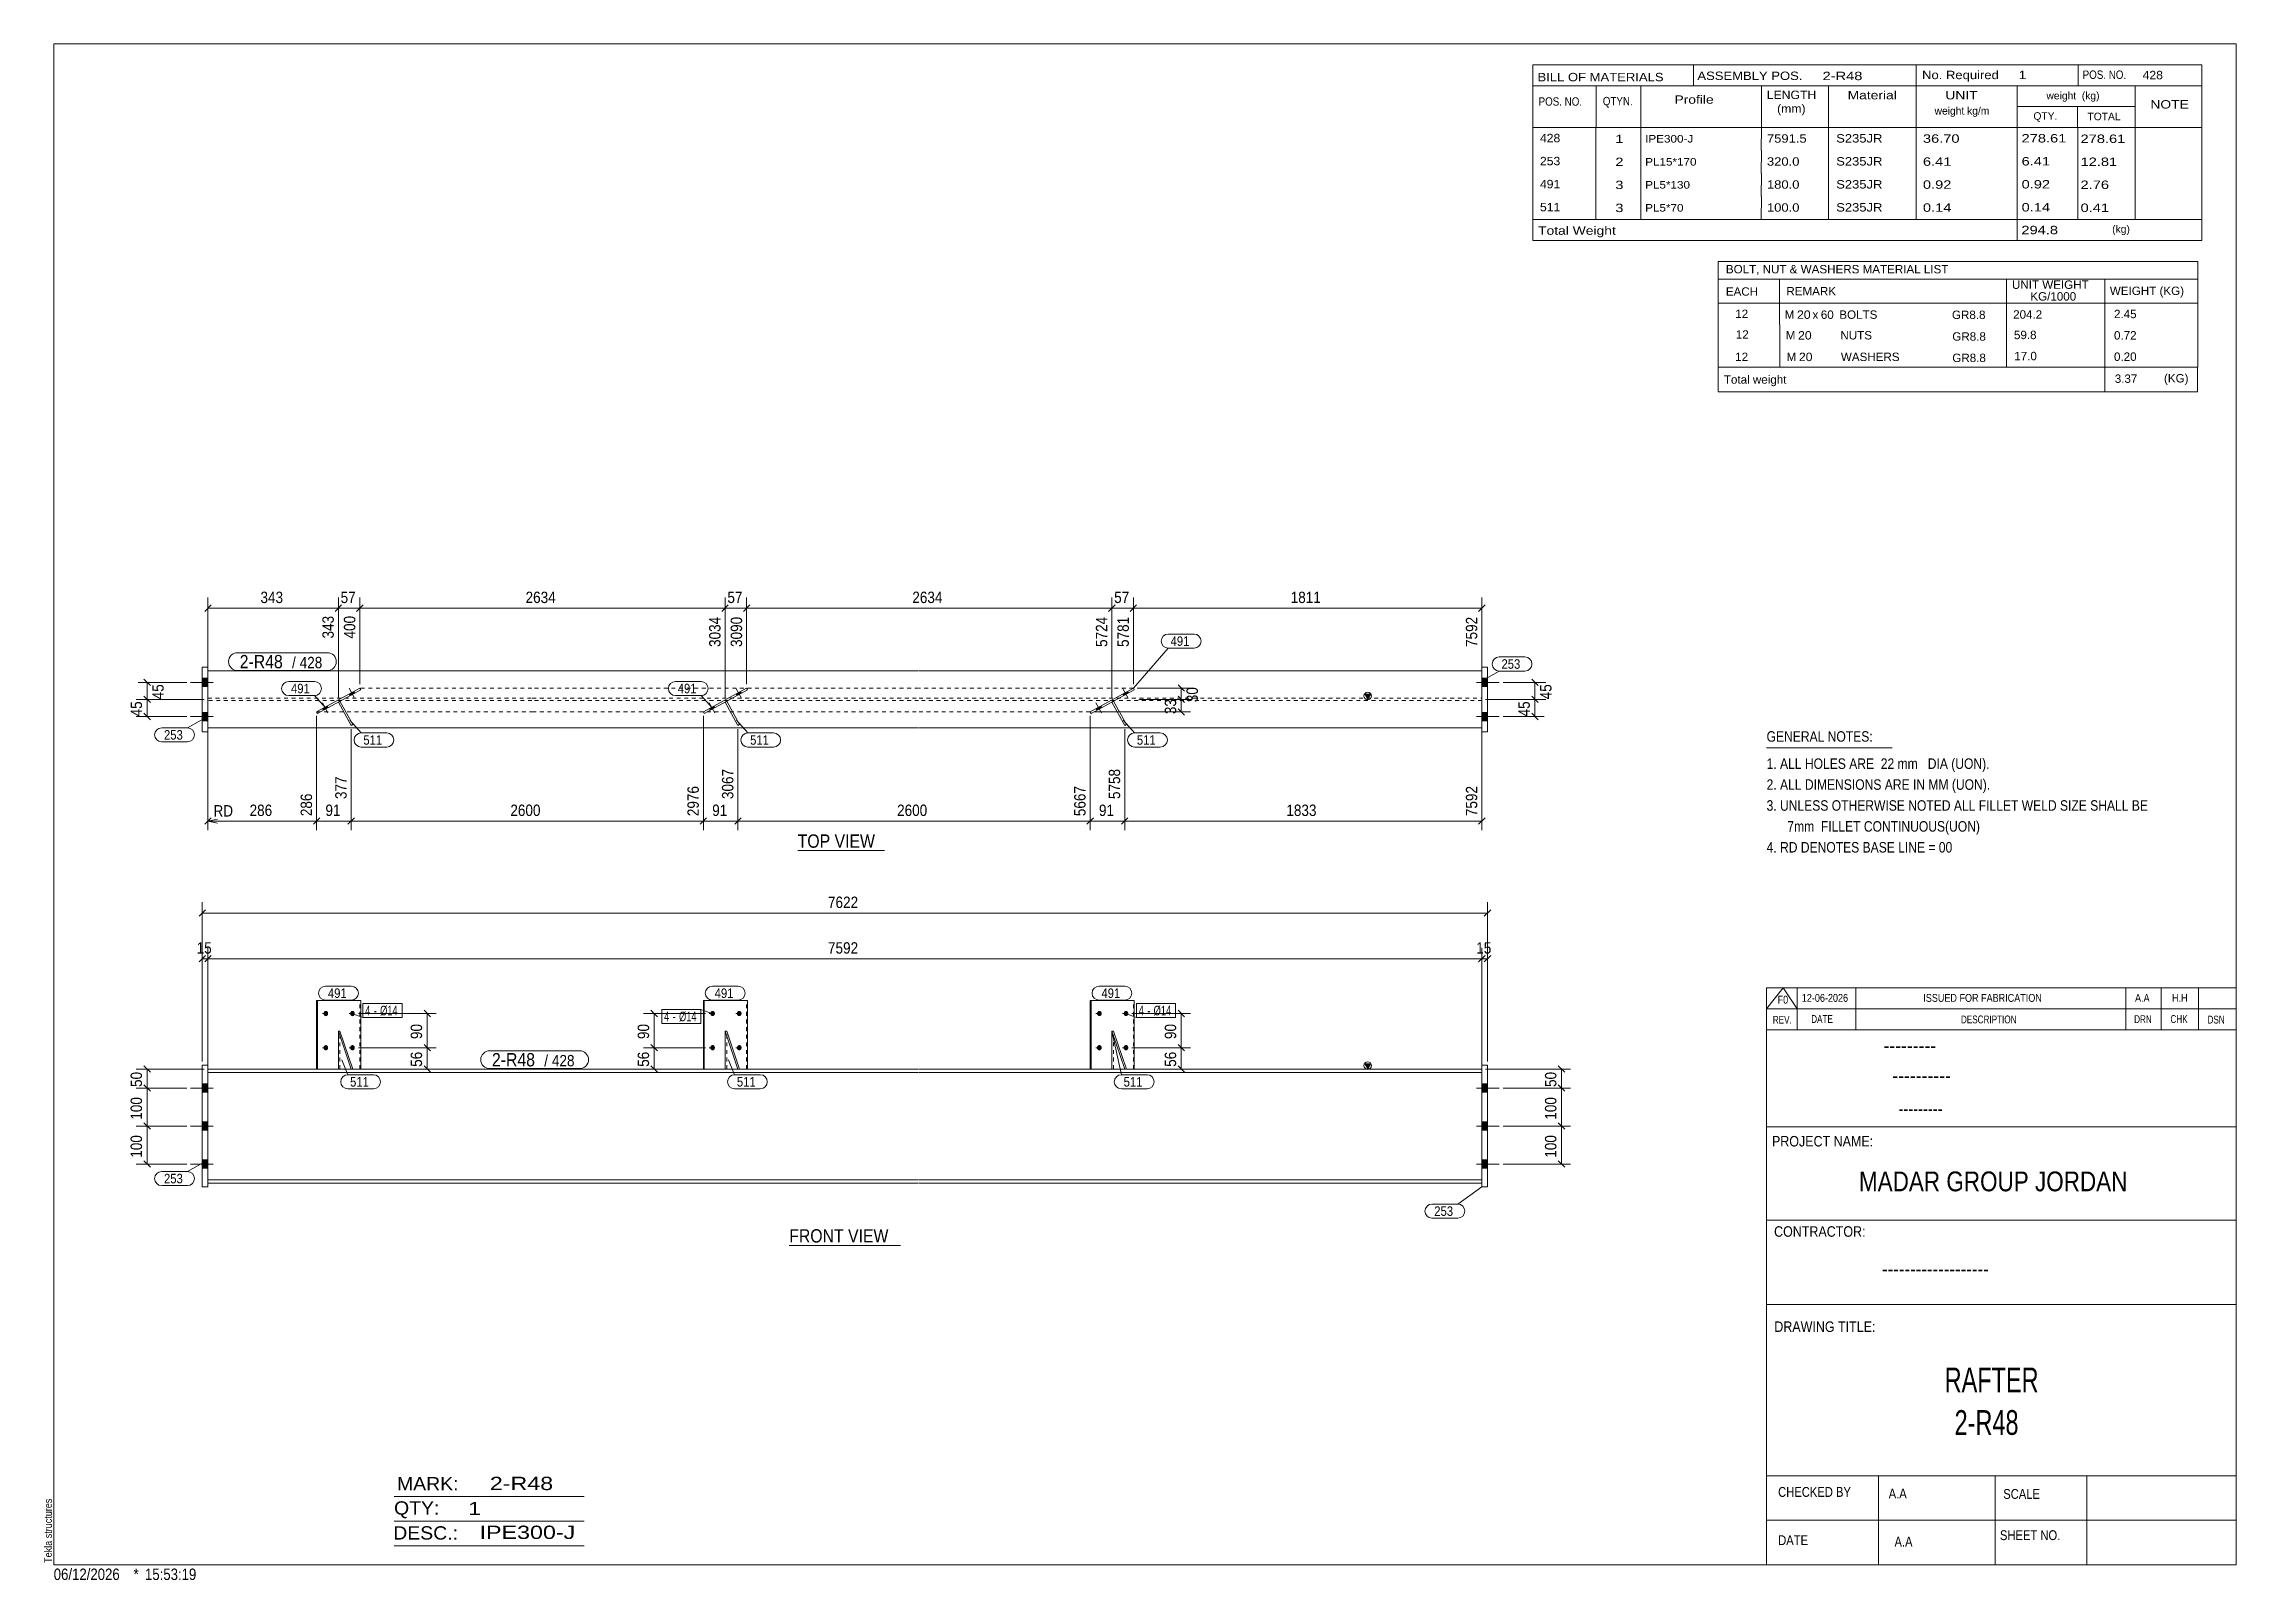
# Model space of a CAD drawing. Header units: millimetres. Extents: x 2 to 579, y 1 to 405.
import ezdxf

# ---------------------------------------------------------------- set-up
doc = ezdxf.new("R2010")
doc.units = ezdxf.units.MM
doc.linetypes.add('XKITLINE00', pattern=[0])
doc.linetypes.add('XKITLINE01', pattern=[4, 1, -1, 1, -1])
for name, color, linetype, lineweight in [('Bolt', 3, 'Continuous', 0), ('BoltMark', 7, 'Continuous', 0), ('Dimensions', 7, 'Continuous', 0), ('DrawingSheet', 5, 'Continuous', 0), ('GraphicObject', 6, 'Continuous', 0), ('OtherObjectType', 7, 'Continuous', 0), ('Part', 2, 'Continuous', 0), ('PartMark', 7, 'Continuous', 0)]:
    doc.layers.add(name, color=color, linetype=linetype, lineweight=lineweight)
doc.styles.add('@ARIAL_UNICODE_MS_BOLD', font='ARIAL.TTF')
doc.styles.add('ARIAL', font='ARIAL.TTF')
doc.styles.add('ARIAL_NARROW', font='ARIALN.TTF')
doc.styles.add('COMIC_SANS_MS_BOLD', font='COMICBD.TTF')
doc.styles.add('SWIS721_EX_BT', font='ARIAL.TTF')
doc.styles.add('SWISSE', font='ARIAL.TTF')

# ---------------------------------------------------------------- blocks, each defined once
blk = doc.blocks.new('*A1')
at = {"layer": 'Bolt'}
for points in [[(45.56, 129.28), (44.06, 129.28), (44.06, 131.48), (45.56, 131.48)], [(45.56, 129.28), (44.06, 129.28), (44.06, 131.48), (45.56, 131.48)], [(45.56, 119.28), (44.06, 119.28), (44.06, 121.48), (45.56, 121.48)], [(45.56, 119.28), (44.06, 119.28), (44.06, 121.48), (45.56, 121.48)], [(45.56, 109.28), (44.06, 109.28), (44.06, 111.48), (45.56, 111.48)], [(45.56, 109.28), (44.06, 109.28), (44.06, 111.48), (45.56, 111.48)]]:
    blk.add_hatch(color=3, dxfattribs=at).paths.add_polyline_path(points, flags=17)
at = {"layer": 'Bolt', "color": 3, "linetype": 'XKITLINE00', "lineweight": 0}
for p, q in [((40.96, 130.38), (46.96, 130.38)), ((40.96, 130.38), (46.96, 130.38)), ((44.06, 131.48), (45.56, 131.48)), ((44.06, 131.48), (45.56, 131.48)), ((44.06, 129.28), (45.56, 129.28)), ((44.06, 129.28), (45.56, 129.28)), ((44.06, 121.48), (45.56, 121.48)), ((44.06, 121.48), (45.56, 121.48)), ((40.96, 120.38), (46.96, 120.38)), ((40.96, 120.38), (46.96, 120.38)), ((44.06, 119.28), (45.56, 119.28)), ((44.06, 119.28), (45.56, 119.28)), ((40.96, 110.38), (46.96, 110.38)), ((40.96, 110.38), (46.96, 110.38)), ((44.06, 111.48), (45.56, 111.48)), ((44.06, 111.48), (45.56, 111.48)), ((44.06, 109.28), (45.56, 109.28)), ((44.06, 109.28), (45.56, 109.28))]:
    blk.add_line(p, q, dxfattribs=at)
blk = doc.blocks.new('*A2')
at = {"layer": 'Bolt'}
for points in [[(382.1, 129.28), (380.6, 129.28), (380.6, 131.48), (382.1, 131.48)], [(382.1, 129.28), (380.6, 129.28), (380.6, 131.48), (382.1, 131.48)], [(382.1, 119.28), (380.6, 119.28), (380.6, 121.48), (382.1, 121.48)], [(382.1, 119.28), (380.6, 119.28), (380.6, 121.48), (382.1, 121.48)], [(382.1, 109.28), (380.6, 109.28), (380.6, 111.48), (382.1, 111.48)], [(382.1, 109.28), (380.6, 109.28), (380.6, 111.48), (382.1, 111.48)]]:
    blk.add_hatch(color=3, dxfattribs=at).paths.add_polyline_path(points, flags=17)
at = {"layer": 'Bolt', "color": 3, "linetype": 'XKITLINE00', "lineweight": 0}
for p, q in [((385.2, 130.38), (379.2, 130.38)), ((385.2, 130.38), (379.2, 130.38)), ((382.1, 131.48), (380.6, 131.48)), ((382.1, 131.48), (380.6, 131.48)), ((382.1, 129.28), (380.6, 129.28)), ((382.1, 129.28), (380.6, 129.28)), ((382.1, 121.48), (380.6, 121.48)), ((382.1, 121.48), (380.6, 121.48)), ((385.2, 120.38), (379.2, 120.38)), ((385.2, 120.38), (379.2, 120.38)), ((382.1, 119.28), (380.6, 119.28)), ((382.1, 119.28), (380.6, 119.28)), ((385.2, 110.38), (379.2, 110.38)), ((385.2, 110.38), (379.2, 110.38)), ((382.1, 111.48), (380.6, 111.48)), ((382.1, 111.48), (380.6, 111.48)), ((382.1, 109.28), (380.6, 109.28)), ((382.1, 109.28), (380.6, 109.28))]:
    blk.add_line(p, q, dxfattribs=at)
blk = doc.blocks.new('*A3')
at = {"layer": 'Bolt'}
for points in [[(75.95, 150.02), (75.95, 150.05), (75.96, 150.09), (75.96, 150.12), (75.97, 150.16), (75.98, 150.19), (75.98, 150.22), (76, 150.25), (76.01, 150.28), (76.02, 150.31), (76.04, 150.34), (76.05, 150.37), (76.07, 150.4), (76.09, 150.43), (76.11, 150.46), (76.13, 150.48), (76.15, 150.5), (76.17, 150.53), (76.2, 150.55), (76.22, 150.57), (76.25, 150.59), (76.27, 150.6), (76.3, 150.62), (76.33, 150.63), (76.36, 150.64), (76.38, 150.65), (76.41, 150.66), (76.44, 150.67), (76.47, 150.68), (76.5, 150.68), (76.53, 150.68), (76.56, 150.68), (76.59, 150.68), (76.62, 150.68), (76.65, 150.68), (76.68, 150.67), (76.71, 150.66), (76.74, 150.65), (76.77, 150.64), (76.8, 150.63), (76.82, 150.62), (76.85, 150.6), (76.88, 150.59), (76.9, 150.57), (76.93, 150.55), (76.95, 150.53), (76.97, 150.5), (77, 150.48), (77.02, 150.46), (77.04, 150.43), (77.05, 150.4), (77.07, 150.37), (77.09, 150.34), (77.1, 150.31), (77.12, 150.28), (77.13, 150.25), (77.14, 150.22), (77.15, 150.19), (77.16, 150.16), (77.16, 150.12), (77.17, 150.09), (77.17, 150.05), (77.17, 150.02), (77.17, 149.98), (77.17, 149.95), (77.17, 149.92), (77.17, 149.88), (77.16, 149.85), (77.16, 149.81), (77.15, 149.78), (77.14, 149.75), (77.13, 149.72), (77.12, 149.69), (77.1, 149.66), (77.09, 149.63), (77.07, 149.6), (77.05, 149.57), (77.04, 149.54), (77.02, 149.51), (77, 149.49), (76.97, 149.47), (76.95, 149.44), (76.93, 149.42), (76.9, 149.4), (76.88, 149.38), (76.85, 149.37), (76.82, 149.35), (76.8, 149.34), (76.77, 149.33), (76.74, 149.32), (76.71, 149.31), (76.68, 149.3), (76.65, 149.29), (76.62, 149.29), (76.59, 149.29), (76.56, 149.28), (76.53, 149.29), (76.5, 149.29), (76.47, 149.29), (76.44, 149.3), (76.41, 149.31), (76.38, 149.32), (76.36, 149.33), (76.33, 149.34), (76.3, 149.35), (76.27, 149.37), (76.25, 149.38), (76.22, 149.4), (76.2, 149.42), (76.17, 149.44), (76.15, 149.47), (76.13, 149.49), (76.11, 149.51), (76.09, 149.54), (76.07, 149.57), (76.05, 149.6), (76.04, 149.63), (76.02, 149.66), (76.01, 149.69), (76, 149.72), (75.98, 149.75), (75.98, 149.78), (75.97, 149.81), (75.96, 149.85), (75.96, 149.88), (75.95, 149.92), (75.95, 149.95), (75.95, 149.98)], [(82.95, 150.02), (82.96, 150.05), (82.96, 150.09), (82.97, 150.12), (82.97, 150.16), (82.98, 150.19), (82.99, 150.22), (83, 150.25), (83.01, 150.28), (83.03, 150.31), (83.04, 150.34), (83.06, 150.37), (83.07, 150.4), (83.09, 150.43), (83.11, 150.46), (83.13, 150.48), (83.15, 150.5), (83.18, 150.53), (83.2, 150.55), (83.23, 150.57), (83.25, 150.59), (83.28, 150.6), (83.3, 150.62), (83.33, 150.63), (83.36, 150.64), (83.39, 150.65), (83.42, 150.66), (83.45, 150.67), (83.48, 150.68), (83.51, 150.68), (83.54, 150.68), (83.57, 150.68), (83.6, 150.68), (83.63, 150.68), (83.66, 150.68), (83.69, 150.67), (83.72, 150.66), (83.74, 150.65), (83.77, 150.64), (83.8, 150.63), (83.83, 150.62), (83.86, 150.6), (83.88, 150.59), (83.91, 150.57), (83.93, 150.55), (83.96, 150.53), (83.98, 150.5), (84, 150.48), (84.02, 150.46), (84.04, 150.43), (84.06, 150.4), (84.08, 150.37), (84.09, 150.34), (84.11, 150.31), (84.12, 150.28), (84.13, 150.25), (84.14, 150.22), (84.15, 150.19), (84.16, 150.16), (84.17, 150.12), (84.17, 150.09), (84.18, 150.05), (84.18, 150.02), (84.18, 149.98), (84.18, 149.95), (84.18, 149.92), (84.17, 149.88), (84.17, 149.85), (84.16, 149.81), (84.15, 149.78), (84.14, 149.75), (84.13, 149.72), (84.12, 149.69), (84.11, 149.66), (84.09, 149.63), (84.08, 149.6), (84.06, 149.57), (84.04, 149.54), (84.02, 149.51), (84, 149.49), (83.98, 149.47), (83.96, 149.44), (83.93, 149.42), (83.91, 149.4), (83.88, 149.38), (83.86, 149.37), (83.83, 149.35), (83.8, 149.34), (83.77, 149.33), (83.74, 149.32), (83.72, 149.31), (83.69, 149.3), (83.66, 149.29), (83.63, 149.29), (83.6, 149.29), (83.57, 149.28), (83.54, 149.29), (83.51, 149.29), (83.48, 149.29), (83.45, 149.3), (83.42, 149.31), (83.39, 149.32), (83.36, 149.33), (83.33, 149.34), (83.3, 149.35), (83.28, 149.37), (83.25, 149.38), (83.23, 149.4), (83.2, 149.42), (83.18, 149.44), (83.15, 149.47), (83.13, 149.49), (83.11, 149.51), (83.09, 149.54), (83.07, 149.57), (83.06, 149.6), (83.04, 149.63), (83.03, 149.66), (83.01, 149.69), (83, 149.72), (82.99, 149.75), (82.98, 149.78), (82.97, 149.81), (82.97, 149.85), (82.96, 149.88), (82.96, 149.92), (82.95, 149.95), (82.95, 149.98)], [(75.95, 141.02), (75.95, 141.05), (75.96, 141.09), (75.96, 141.12), (75.97, 141.16), (75.98, 141.19), (75.98, 141.22), (76, 141.25), (76.01, 141.28), (76.02, 141.31), (76.04, 141.34), (76.05, 141.37), (76.07, 141.4), (76.09, 141.43), (76.11, 141.46), (76.13, 141.48), (76.15, 141.5), (76.17, 141.53), (76.2, 141.55), (76.22, 141.57), (76.25, 141.59), (76.27, 141.6), (76.3, 141.62), (76.33, 141.63), (76.36, 141.64), (76.38, 141.65), (76.41, 141.66), (76.44, 141.67), (76.47, 141.68), (76.5, 141.68), (76.53, 141.68), (76.56, 141.68), (76.59, 141.68), (76.62, 141.68), (76.65, 141.68), (76.68, 141.67), (76.71, 141.66), (76.74, 141.65), (76.77, 141.64), (76.8, 141.63), (76.82, 141.62), (76.85, 141.6), (76.88, 141.59), (76.9, 141.57), (76.93, 141.55), (76.95, 141.53), (76.97, 141.5), (77, 141.48), (77.02, 141.46), (77.04, 141.43), (77.05, 141.4), (77.07, 141.37), (77.09, 141.34), (77.1, 141.31), (77.12, 141.28), (77.13, 141.25), (77.14, 141.22), (77.15, 141.19), (77.16, 141.16), (77.16, 141.12), (77.17, 141.09), (77.17, 141.05), (77.17, 141.02), (77.17, 140.98), (77.17, 140.95), (77.17, 140.92), (77.17, 140.88), (77.16, 140.85), (77.16, 140.81), (77.15, 140.78), (77.14, 140.75), (77.13, 140.72), (77.12, 140.69), (77.1, 140.66), (77.09, 140.63), (77.07, 140.6), (77.05, 140.57), (77.04, 140.54), (77.02, 140.51), (77, 140.49), (76.97, 140.47), (76.95, 140.44), (76.93, 140.42), (76.9, 140.4), (76.88, 140.38), (76.85, 140.37), (76.82, 140.35), (76.8, 140.34), (76.77, 140.33), (76.74, 140.32), (76.71, 140.31), (76.68, 140.3), (76.65, 140.29), (76.62, 140.29), (76.59, 140.29), (76.56, 140.28), (76.53, 140.29), (76.5, 140.29), (76.47, 140.29), (76.44, 140.3), (76.41, 140.31), (76.38, 140.32), (76.36, 140.33), (76.33, 140.34), (76.3, 140.35), (76.27, 140.37), (76.25, 140.38), (76.22, 140.4), (76.2, 140.42), (76.17, 140.44), (76.15, 140.47), (76.13, 140.49), (76.11, 140.51), (76.09, 140.54), (76.07, 140.57), (76.05, 140.6), (76.04, 140.63), (76.02, 140.66), (76.01, 140.69), (76, 140.72), (75.98, 140.75), (75.98, 140.78), (75.97, 140.81), (75.96, 140.85), (75.96, 140.88), (75.95, 140.92), (75.95, 140.95), (75.95, 140.98)], [(82.95, 141.02), (82.96, 141.05), (82.96, 141.09), (82.97, 141.12), (82.97, 141.16), (82.98, 141.19), (82.99, 141.22), (83, 141.25), (83.01, 141.28), (83.03, 141.31), (83.04, 141.34), (83.06, 141.37), (83.07, 141.4), (83.09, 141.43), (83.11, 141.46), (83.13, 141.48), (83.15, 141.5), (83.18, 141.53), (83.2, 141.55), (83.23, 141.57), (83.25, 141.59), (83.28, 141.6), (83.3, 141.62), (83.33, 141.63), (83.36, 141.64), (83.39, 141.65), (83.42, 141.66), (83.45, 141.67), (83.48, 141.68), (83.51, 141.68), (83.54, 141.68), (83.57, 141.68), (83.6, 141.68), (83.63, 141.68), (83.66, 141.68), (83.69, 141.67), (83.72, 141.66), (83.74, 141.65), (83.77, 141.64), (83.8, 141.63), (83.83, 141.62), (83.86, 141.6), (83.88, 141.59), (83.91, 141.57), (83.93, 141.55), (83.96, 141.53), (83.98, 141.5), (84, 141.48), (84.02, 141.46), (84.04, 141.43), (84.06, 141.4), (84.08, 141.37), (84.09, 141.34), (84.11, 141.31), (84.12, 141.28), (84.13, 141.25), (84.14, 141.22), (84.15, 141.19), (84.16, 141.16), (84.17, 141.12), (84.17, 141.09), (84.18, 141.05), (84.18, 141.02), (84.18, 140.98), (84.18, 140.95), (84.18, 140.92), (84.17, 140.88), (84.17, 140.85), (84.16, 140.81), (84.15, 140.78), (84.14, 140.75), (84.13, 140.72), (84.12, 140.69), (84.11, 140.66), (84.09, 140.63), (84.08, 140.6), (84.06, 140.57), (84.04, 140.54), (84.02, 140.51), (84, 140.49), (83.98, 140.47), (83.96, 140.44), (83.93, 140.42), (83.91, 140.4), (83.88, 140.38), (83.86, 140.37), (83.83, 140.35), (83.8, 140.34), (83.77, 140.33), (83.74, 140.32), (83.72, 140.31), (83.69, 140.3), (83.66, 140.29), (83.63, 140.29), (83.6, 140.29), (83.57, 140.28), (83.54, 140.29), (83.51, 140.29), (83.48, 140.29), (83.45, 140.3), (83.42, 140.31), (83.39, 140.32), (83.36, 140.33), (83.33, 140.34), (83.3, 140.35), (83.28, 140.37), (83.25, 140.38), (83.23, 140.4), (83.2, 140.42), (83.18, 140.44), (83.15, 140.47), (83.13, 140.49), (83.11, 140.51), (83.09, 140.54), (83.07, 140.57), (83.06, 140.6), (83.04, 140.63), (83.03, 140.66), (83.01, 140.69), (83, 140.72), (82.99, 140.75), (82.98, 140.78), (82.97, 140.81), (82.97, 140.85), (82.96, 140.88), (82.96, 140.92), (82.95, 140.95), (82.95, 140.98)]]:
    blk.add_hatch(color=3, dxfattribs=at).paths.add_polyline_path(points, flags=17)
at = {"layer": 'Bolt', "color": 3, "linetype": 'XKITLINE00', "lineweight": 0}
for p, q in [((77.12, 149.98), (75.67, 149.98)), ((84.13, 149.98), (82.68, 149.98)), ((77.12, 140.98), (75.67, 140.98)), ((84.13, 140.98), (82.68, 140.98))]:
    blk.add_line(p, q, dxfattribs=at)
blk = doc.blocks.new('*A4')
at = {"layer": 'Bolt'}
for points in [[(177.67, 150.02), (177.67, 150.05), (177.68, 150.09), (177.68, 150.12), (177.69, 150.16), (177.7, 150.19), (177.71, 150.22), (177.72, 150.25), (177.73, 150.28), (177.74, 150.31), (177.76, 150.34), (177.77, 150.37), (177.79, 150.4), (177.81, 150.43), (177.83, 150.46), (177.85, 150.48), (177.87, 150.5), (177.9, 150.53), (177.92, 150.55), (177.94, 150.57), (177.97, 150.59), (178, 150.6), (178.02, 150.62), (178.05, 150.63), (178.08, 150.64), (178.11, 150.65), (178.14, 150.66), (178.17, 150.67), (178.2, 150.68), (178.23, 150.68), (178.26, 150.68), (178.29, 150.68), (178.32, 150.68), (178.35, 150.68), (178.38, 150.68), (178.41, 150.67), (178.44, 150.66), (178.46, 150.65), (178.49, 150.64), (178.52, 150.63), (178.55, 150.62), (178.58, 150.6), (178.6, 150.59), (178.63, 150.57), (178.65, 150.55), (178.68, 150.53), (178.7, 150.5), (178.72, 150.48), (178.74, 150.46), (178.76, 150.43), (178.78, 150.4), (178.8, 150.37), (178.81, 150.34), (178.83, 150.31), (178.84, 150.28), (178.85, 150.25), (178.87, 150.22), (178.87, 150.19), (178.88, 150.16), (178.89, 150.12), (178.89, 150.09), (178.9, 150.05), (178.9, 150.02), (178.9, 149.98), (178.9, 149.95), (178.9, 149.92), (178.89, 149.88), (178.89, 149.85), (178.88, 149.81), (178.87, 149.78), (178.87, 149.75), (178.85, 149.72), (178.84, 149.69), (178.83, 149.66), (178.81, 149.63), (178.8, 149.6), (178.78, 149.57), (178.76, 149.54), (178.74, 149.51), (178.72, 149.49), (178.7, 149.47), (178.68, 149.44), (178.65, 149.42), (178.63, 149.4), (178.6, 149.38), (178.58, 149.37), (178.55, 149.35), (178.52, 149.34), (178.49, 149.33), (178.46, 149.32), (178.44, 149.31), (178.41, 149.3), (178.38, 149.29), (178.35, 149.29), (178.32, 149.29), (178.29, 149.28), (178.26, 149.29), (178.23, 149.29), (178.2, 149.29), (178.17, 149.3), (178.14, 149.31), (178.11, 149.32), (178.08, 149.33), (178.05, 149.34), (178.02, 149.35), (178, 149.37), (177.97, 149.38), (177.94, 149.4), (177.92, 149.42), (177.9, 149.44), (177.87, 149.47), (177.85, 149.49), (177.83, 149.51), (177.81, 149.54), (177.79, 149.57), (177.77, 149.6), (177.76, 149.63), (177.74, 149.66), (177.73, 149.69), (177.72, 149.72), (177.71, 149.75), (177.7, 149.78), (177.69, 149.81), (177.68, 149.85), (177.68, 149.88), (177.67, 149.92), (177.67, 149.95), (177.67, 149.98)], [(184.68, 150.02), (184.68, 150.05), (184.68, 150.09), (184.69, 150.12), (184.7, 150.16), (184.7, 150.19), (184.71, 150.22), (184.72, 150.25), (184.74, 150.28), (184.75, 150.31), (184.76, 150.34), (184.78, 150.37), (184.8, 150.4), (184.82, 150.43), (184.84, 150.46), (184.86, 150.48), (184.88, 150.5), (184.9, 150.53), (184.92, 150.55), (184.95, 150.57), (184.97, 150.59), (185, 150.6), (185.03, 150.62), (185.06, 150.63), (185.08, 150.64), (185.11, 150.65), (185.14, 150.66), (185.17, 150.67), (185.2, 150.68), (185.23, 150.68), (185.26, 150.68), (185.29, 150.68), (185.32, 150.68), (185.35, 150.68), (185.38, 150.68), (185.41, 150.67), (185.44, 150.66), (185.47, 150.65), (185.5, 150.64), (185.52, 150.63), (185.55, 150.62), (185.58, 150.6), (185.6, 150.59), (185.63, 150.57), (185.65, 150.55), (185.68, 150.53), (185.7, 150.5), (185.72, 150.48), (185.74, 150.46), (185.76, 150.43), (185.78, 150.4), (185.8, 150.37), (185.82, 150.34), (185.83, 150.31), (185.84, 150.28), (185.86, 150.25), (185.87, 150.22), (185.88, 150.19), (185.88, 150.16), (185.89, 150.12), (185.9, 150.09), (185.9, 150.05), (185.9, 150.02), (185.9, 149.98), (185.9, 149.95), (185.9, 149.92), (185.9, 149.88), (185.89, 149.85), (185.88, 149.81), (185.88, 149.78), (185.87, 149.75), (185.86, 149.72), (185.84, 149.69), (185.83, 149.66), (185.82, 149.63), (185.8, 149.6), (185.78, 149.57), (185.76, 149.54), (185.74, 149.51), (185.72, 149.49), (185.7, 149.47), (185.68, 149.44), (185.65, 149.42), (185.63, 149.4), (185.6, 149.38), (185.58, 149.37), (185.55, 149.35), (185.52, 149.34), (185.5, 149.33), (185.47, 149.32), (185.44, 149.31), (185.41, 149.3), (185.38, 149.29), (185.35, 149.29), (185.32, 149.29), (185.29, 149.28), (185.26, 149.29), (185.23, 149.29), (185.2, 149.29), (185.17, 149.3), (185.14, 149.31), (185.11, 149.32), (185.08, 149.33), (185.06, 149.34), (185.03, 149.35), (185, 149.37), (184.97, 149.38), (184.95, 149.4), (184.92, 149.42), (184.9, 149.44), (184.88, 149.47), (184.86, 149.49), (184.84, 149.51), (184.82, 149.54), (184.8, 149.57), (184.78, 149.6), (184.76, 149.63), (184.75, 149.66), (184.74, 149.69), (184.72, 149.72), (184.71, 149.75), (184.7, 149.78), (184.7, 149.81), (184.69, 149.85), (184.68, 149.88), (184.68, 149.92), (184.68, 149.95), (184.68, 149.98)], [(177.67, 141.02), (177.67, 141.05), (177.68, 141.09), (177.68, 141.12), (177.69, 141.16), (177.7, 141.19), (177.71, 141.22), (177.72, 141.25), (177.73, 141.28), (177.74, 141.31), (177.76, 141.34), (177.77, 141.37), (177.79, 141.4), (177.81, 141.43), (177.83, 141.46), (177.85, 141.48), (177.87, 141.5), (177.9, 141.53), (177.92, 141.55), (177.94, 141.57), (177.97, 141.59), (178, 141.6), (178.02, 141.62), (178.05, 141.63), (178.08, 141.64), (178.11, 141.65), (178.14, 141.66), (178.17, 141.67), (178.2, 141.68), (178.23, 141.68), (178.26, 141.68), (178.29, 141.68), (178.32, 141.68), (178.35, 141.68), (178.38, 141.68), (178.41, 141.67), (178.44, 141.66), (178.46, 141.65), (178.49, 141.64), (178.52, 141.63), (178.55, 141.62), (178.58, 141.6), (178.6, 141.59), (178.63, 141.57), (178.65, 141.55), (178.68, 141.53), (178.7, 141.5), (178.72, 141.48), (178.74, 141.46), (178.76, 141.43), (178.78, 141.4), (178.8, 141.37), (178.81, 141.34), (178.83, 141.31), (178.84, 141.28), (178.85, 141.25), (178.87, 141.22), (178.87, 141.19), (178.88, 141.16), (178.89, 141.12), (178.89, 141.09), (178.9, 141.05), (178.9, 141.02), (178.9, 140.98), (178.9, 140.95), (178.9, 140.92), (178.89, 140.88), (178.89, 140.85), (178.88, 140.81), (178.87, 140.78), (178.87, 140.75), (178.85, 140.72), (178.84, 140.69), (178.83, 140.66), (178.81, 140.63), (178.8, 140.6), (178.78, 140.57), (178.76, 140.54), (178.74, 140.51), (178.72, 140.49), (178.7, 140.47), (178.68, 140.44), (178.65, 140.42), (178.63, 140.4), (178.6, 140.38), (178.58, 140.37), (178.55, 140.35), (178.52, 140.34), (178.49, 140.33), (178.46, 140.32), (178.44, 140.31), (178.41, 140.3), (178.38, 140.29), (178.35, 140.29), (178.32, 140.29), (178.29, 140.28), (178.26, 140.29), (178.23, 140.29), (178.2, 140.29), (178.17, 140.3), (178.14, 140.31), (178.11, 140.32), (178.08, 140.33), (178.05, 140.34), (178.02, 140.35), (178, 140.37), (177.97, 140.38), (177.94, 140.4), (177.92, 140.42), (177.9, 140.44), (177.87, 140.47), (177.85, 140.49), (177.83, 140.51), (177.81, 140.54), (177.79, 140.57), (177.77, 140.6), (177.76, 140.63), (177.74, 140.66), (177.73, 140.69), (177.72, 140.72), (177.71, 140.75), (177.7, 140.78), (177.69, 140.81), (177.68, 140.85), (177.68, 140.88), (177.67, 140.92), (177.67, 140.95), (177.67, 140.98)], [(184.68, 141.02), (184.68, 141.05), (184.68, 141.09), (184.69, 141.12), (184.7, 141.16), (184.7, 141.19), (184.71, 141.22), (184.72, 141.25), (184.74, 141.28), (184.75, 141.31), (184.76, 141.34), (184.78, 141.37), (184.8, 141.4), (184.82, 141.43), (184.84, 141.46), (184.86, 141.48), (184.88, 141.5), (184.9, 141.53), (184.92, 141.55), (184.95, 141.57), (184.97, 141.59), (185, 141.6), (185.03, 141.62), (185.06, 141.63), (185.08, 141.64), (185.11, 141.65), (185.14, 141.66), (185.17, 141.67), (185.2, 141.68), (185.23, 141.68), (185.26, 141.68), (185.29, 141.68), (185.32, 141.68), (185.35, 141.68), (185.38, 141.68), (185.41, 141.67), (185.44, 141.66), (185.47, 141.65), (185.5, 141.64), (185.52, 141.63), (185.55, 141.62), (185.58, 141.6), (185.6, 141.59), (185.63, 141.57), (185.65, 141.55), (185.68, 141.53), (185.7, 141.5), (185.72, 141.48), (185.74, 141.46), (185.76, 141.43), (185.78, 141.4), (185.8, 141.37), (185.82, 141.34), (185.83, 141.31), (185.84, 141.28), (185.86, 141.25), (185.87, 141.22), (185.88, 141.19), (185.88, 141.16), (185.89, 141.12), (185.9, 141.09), (185.9, 141.05), (185.9, 141.02), (185.9, 140.98), (185.9, 140.95), (185.9, 140.92), (185.9, 140.88), (185.89, 140.85), (185.88, 140.81), (185.88, 140.78), (185.87, 140.75), (185.86, 140.72), (185.84, 140.69), (185.83, 140.66), (185.82, 140.63), (185.8, 140.6), (185.78, 140.57), (185.76, 140.54), (185.74, 140.51), (185.72, 140.49), (185.7, 140.47), (185.68, 140.44), (185.65, 140.42), (185.63, 140.4), (185.6, 140.38), (185.58, 140.37), (185.55, 140.35), (185.52, 140.34), (185.5, 140.33), (185.47, 140.32), (185.44, 140.31), (185.41, 140.3), (185.38, 140.29), (185.35, 140.29), (185.32, 140.29), (185.29, 140.28), (185.26, 140.29), (185.23, 140.29), (185.2, 140.29), (185.17, 140.3), (185.14, 140.31), (185.11, 140.32), (185.08, 140.33), (185.06, 140.34), (185.03, 140.35), (185, 140.37), (184.97, 140.38), (184.95, 140.4), (184.92, 140.42), (184.9, 140.44), (184.88, 140.47), (184.86, 140.49), (184.84, 140.51), (184.82, 140.54), (184.8, 140.57), (184.78, 140.6), (184.76, 140.63), (184.75, 140.66), (184.74, 140.69), (184.72, 140.72), (184.71, 140.75), (184.7, 140.78), (184.7, 140.81), (184.69, 140.85), (184.68, 140.88), (184.68, 140.92), (184.68, 140.95), (184.68, 140.98)]]:
    blk.add_hatch(color=3, dxfattribs=at).paths.add_polyline_path(points, flags=17)
at = {"layer": 'Bolt', "color": 3, "linetype": 'XKITLINE00', "lineweight": 0}
for p, q in [((178.85, 149.98), (177.4, 149.98)), ((185.85, 149.98), (184.4, 149.98)), ((178.85, 140.98), (177.4, 140.98)), ((185.85, 140.98), (184.4, 140.98))]:
    blk.add_line(p, q, dxfattribs=at)
blk = doc.blocks.new('*A5')
at = {"layer": 'Bolt'}
for points in [[(279.39, 150.02), (279.4, 150.05), (279.4, 150.09), (279.41, 150.12), (279.41, 150.16), (279.42, 150.19), (279.43, 150.22), (279.44, 150.25), (279.45, 150.28), (279.47, 150.31), (279.48, 150.34), (279.5, 150.37), (279.51, 150.4), (279.53, 150.43), (279.55, 150.46), (279.57, 150.48), (279.6, 150.5), (279.62, 150.53), (279.64, 150.55), (279.67, 150.57), (279.69, 150.59), (279.72, 150.6), (279.75, 150.62), (279.77, 150.63), (279.8, 150.64), (279.83, 150.65), (279.86, 150.66), (279.89, 150.67), (279.92, 150.68), (279.95, 150.68), (279.98, 150.68), (280.01, 150.68), (280.04, 150.68), (280.07, 150.68), (280.1, 150.68), (280.13, 150.67), (280.16, 150.66), (280.19, 150.65), (280.22, 150.64), (280.24, 150.63), (280.27, 150.62), (280.3, 150.6), (280.33, 150.59), (280.35, 150.57), (280.38, 150.55), (280.4, 150.53), (280.42, 150.5), (280.44, 150.48), (280.47, 150.46), (280.48, 150.43), (280.5, 150.4), (280.52, 150.37), (280.54, 150.34), (280.55, 150.31), (280.57, 150.28), (280.58, 150.25), (280.59, 150.22), (280.6, 150.19), (280.61, 150.16), (280.61, 150.12), (280.62, 150.09), (280.62, 150.05), (280.62, 150.02), (280.62, 149.98), (280.62, 149.95), (280.62, 149.92), (280.62, 149.88), (280.61, 149.85), (280.61, 149.81), (280.6, 149.78), (280.59, 149.75), (280.58, 149.72), (280.57, 149.69), (280.55, 149.66), (280.54, 149.63), (280.52, 149.6), (280.5, 149.57), (280.48, 149.54), (280.47, 149.51), (280.44, 149.49), (280.42, 149.47), (280.4, 149.44), (280.38, 149.42), (280.35, 149.4), (280.33, 149.38), (280.3, 149.37), (280.27, 149.35), (280.24, 149.34), (280.22, 149.33), (280.19, 149.32), (280.16, 149.31), (280.13, 149.3), (280.1, 149.29), (280.07, 149.29), (280.04, 149.29), (280.01, 149.28), (279.98, 149.29), (279.95, 149.29), (279.92, 149.29), (279.89, 149.3), (279.86, 149.31), (279.83, 149.32), (279.8, 149.33), (279.77, 149.34), (279.75, 149.35), (279.72, 149.37), (279.69, 149.38), (279.67, 149.4), (279.64, 149.42), (279.62, 149.44), (279.6, 149.47), (279.57, 149.49), (279.55, 149.51), (279.53, 149.54), (279.51, 149.57), (279.5, 149.6), (279.48, 149.63), (279.47, 149.66), (279.45, 149.69), (279.44, 149.72), (279.43, 149.75), (279.42, 149.78), (279.41, 149.81), (279.41, 149.85), (279.4, 149.88), (279.4, 149.92), (279.39, 149.95), (279.39, 149.98)], [(286.4, 150.02), (286.4, 150.05), (286.41, 150.09), (286.41, 150.12), (286.42, 150.16), (286.43, 150.19), (286.44, 150.22), (286.45, 150.25), (286.46, 150.28), (286.47, 150.31), (286.49, 150.34), (286.5, 150.37), (286.52, 150.4), (286.54, 150.43), (286.56, 150.46), (286.58, 150.48), (286.6, 150.5), (286.62, 150.53), (286.65, 150.55), (286.67, 150.57), (286.7, 150.59), (286.72, 150.6), (286.75, 150.62), (286.78, 150.63), (286.81, 150.64), (286.84, 150.65), (286.86, 150.66), (286.89, 150.67), (286.92, 150.68), (286.95, 150.68), (286.98, 150.68), (287.01, 150.68), (287.04, 150.68), (287.07, 150.68), (287.1, 150.68), (287.13, 150.67), (287.16, 150.66), (287.19, 150.65), (287.22, 150.64), (287.25, 150.63), (287.28, 150.62), (287.3, 150.6), (287.33, 150.59), (287.35, 150.57), (287.38, 150.55), (287.4, 150.53), (287.42, 150.5), (287.45, 150.48), (287.47, 150.46), (287.49, 150.43), (287.51, 150.4), (287.52, 150.37), (287.54, 150.34), (287.55, 150.31), (287.57, 150.28), (287.58, 150.25), (287.59, 150.22), (287.6, 150.19), (287.61, 150.16), (287.61, 150.12), (287.62, 150.09), (287.62, 150.05), (287.63, 150.02), (287.63, 149.98), (287.63, 149.95), (287.62, 149.92), (287.62, 149.88), (287.61, 149.85), (287.61, 149.81), (287.6, 149.78), (287.59, 149.75), (287.58, 149.72), (287.57, 149.69), (287.55, 149.66), (287.54, 149.63), (287.52, 149.6), (287.51, 149.57), (287.49, 149.54), (287.47, 149.51), (287.45, 149.49), (287.42, 149.47), (287.4, 149.44), (287.38, 149.42), (287.35, 149.4), (287.33, 149.38), (287.3, 149.37), (287.28, 149.35), (287.25, 149.34), (287.22, 149.33), (287.19, 149.32), (287.16, 149.31), (287.13, 149.3), (287.1, 149.29), (287.07, 149.29), (287.04, 149.29), (287.01, 149.28), (286.98, 149.29), (286.95, 149.29), (286.92, 149.29), (286.89, 149.3), (286.86, 149.31), (286.84, 149.32), (286.81, 149.33), (286.78, 149.34), (286.75, 149.35), (286.72, 149.37), (286.7, 149.38), (286.67, 149.4), (286.65, 149.42), (286.62, 149.44), (286.6, 149.47), (286.58, 149.49), (286.56, 149.51), (286.54, 149.54), (286.52, 149.57), (286.5, 149.6), (286.49, 149.63), (286.47, 149.66), (286.46, 149.69), (286.45, 149.72), (286.44, 149.75), (286.43, 149.78), (286.42, 149.81), (286.41, 149.85), (286.41, 149.88), (286.4, 149.92), (286.4, 149.95), (286.4, 149.98)], [(279.39, 141.02), (279.4, 141.05), (279.4, 141.09), (279.41, 141.12), (279.41, 141.16), (279.42, 141.19), (279.43, 141.22), (279.44, 141.25), (279.45, 141.28), (279.47, 141.31), (279.48, 141.34), (279.5, 141.37), (279.51, 141.4), (279.53, 141.43), (279.55, 141.46), (279.57, 141.48), (279.6, 141.5), (279.62, 141.53), (279.64, 141.55), (279.67, 141.57), (279.69, 141.59), (279.72, 141.6), (279.75, 141.62), (279.77, 141.63), (279.8, 141.64), (279.83, 141.65), (279.86, 141.66), (279.89, 141.67), (279.92, 141.68), (279.95, 141.68), (279.98, 141.68), (280.01, 141.68), (280.04, 141.68), (280.07, 141.68), (280.1, 141.68), (280.13, 141.67), (280.16, 141.66), (280.19, 141.65), (280.22, 141.64), (280.24, 141.63), (280.27, 141.62), (280.3, 141.6), (280.33, 141.59), (280.35, 141.57), (280.38, 141.55), (280.4, 141.53), (280.42, 141.5), (280.44, 141.48), (280.47, 141.46), (280.48, 141.43), (280.5, 141.4), (280.52, 141.37), (280.54, 141.34), (280.55, 141.31), (280.57, 141.28), (280.58, 141.25), (280.59, 141.22), (280.6, 141.19), (280.61, 141.16), (280.61, 141.12), (280.62, 141.09), (280.62, 141.05), (280.62, 141.02), (280.62, 140.98), (280.62, 140.95), (280.62, 140.92), (280.62, 140.88), (280.61, 140.85), (280.61, 140.81), (280.6, 140.78), (280.59, 140.75), (280.58, 140.72), (280.57, 140.69), (280.55, 140.66), (280.54, 140.63), (280.52, 140.6), (280.5, 140.57), (280.48, 140.54), (280.47, 140.51), (280.44, 140.49), (280.42, 140.47), (280.4, 140.44), (280.38, 140.42), (280.35, 140.4), (280.33, 140.38), (280.3, 140.37), (280.27, 140.35), (280.24, 140.34), (280.22, 140.33), (280.19, 140.32), (280.16, 140.31), (280.13, 140.3), (280.1, 140.29), (280.07, 140.29), (280.04, 140.29), (280.01, 140.28), (279.98, 140.29), (279.95, 140.29), (279.92, 140.29), (279.89, 140.3), (279.86, 140.31), (279.83, 140.32), (279.8, 140.33), (279.77, 140.34), (279.75, 140.35), (279.72, 140.37), (279.69, 140.38), (279.67, 140.4), (279.64, 140.42), (279.62, 140.44), (279.6, 140.47), (279.57, 140.49), (279.55, 140.51), (279.53, 140.54), (279.51, 140.57), (279.5, 140.6), (279.48, 140.63), (279.47, 140.66), (279.45, 140.69), (279.44, 140.72), (279.43, 140.75), (279.42, 140.78), (279.41, 140.81), (279.41, 140.85), (279.4, 140.88), (279.4, 140.92), (279.39, 140.95), (279.39, 140.98)], [(286.4, 141.02), (286.4, 141.05), (286.41, 141.09), (286.41, 141.12), (286.42, 141.16), (286.43, 141.19), (286.44, 141.22), (286.45, 141.25), (286.46, 141.28), (286.47, 141.31), (286.49, 141.34), (286.5, 141.37), (286.52, 141.4), (286.54, 141.43), (286.56, 141.46), (286.58, 141.48), (286.6, 141.5), (286.62, 141.53), (286.65, 141.55), (286.67, 141.57), (286.7, 141.59), (286.72, 141.6), (286.75, 141.62), (286.78, 141.63), (286.81, 141.64), (286.84, 141.65), (286.86, 141.66), (286.89, 141.67), (286.92, 141.68), (286.95, 141.68), (286.98, 141.68), (287.01, 141.68), (287.04, 141.68), (287.07, 141.68), (287.1, 141.68), (287.13, 141.67), (287.16, 141.66), (287.19, 141.65), (287.22, 141.64), (287.25, 141.63), (287.28, 141.62), (287.3, 141.6), (287.33, 141.59), (287.35, 141.57), (287.38, 141.55), (287.4, 141.53), (287.42, 141.5), (287.45, 141.48), (287.47, 141.46), (287.49, 141.43), (287.51, 141.4), (287.52, 141.37), (287.54, 141.34), (287.55, 141.31), (287.57, 141.28), (287.58, 141.25), (287.59, 141.22), (287.6, 141.19), (287.61, 141.16), (287.61, 141.12), (287.62, 141.09), (287.62, 141.05), (287.63, 141.02), (287.63, 140.98), (287.63, 140.95), (287.62, 140.92), (287.62, 140.88), (287.61, 140.85), (287.61, 140.81), (287.6, 140.78), (287.59, 140.75), (287.58, 140.72), (287.57, 140.69), (287.55, 140.66), (287.54, 140.63), (287.52, 140.6), (287.51, 140.57), (287.49, 140.54), (287.47, 140.51), (287.45, 140.49), (287.42, 140.47), (287.4, 140.44), (287.38, 140.42), (287.35, 140.4), (287.33, 140.38), (287.3, 140.37), (287.28, 140.35), (287.25, 140.34), (287.22, 140.33), (287.19, 140.32), (287.16, 140.31), (287.13, 140.3), (287.1, 140.29), (287.07, 140.29), (287.04, 140.29), (287.01, 140.28), (286.98, 140.29), (286.95, 140.29), (286.92, 140.29), (286.89, 140.3), (286.86, 140.31), (286.84, 140.32), (286.81, 140.33), (286.78, 140.34), (286.75, 140.35), (286.72, 140.37), (286.7, 140.38), (286.67, 140.4), (286.65, 140.42), (286.62, 140.44), (286.6, 140.47), (286.58, 140.49), (286.56, 140.51), (286.54, 140.54), (286.52, 140.57), (286.5, 140.6), (286.49, 140.63), (286.47, 140.66), (286.46, 140.69), (286.45, 140.72), (286.44, 140.75), (286.43, 140.78), (286.42, 140.81), (286.41, 140.85), (286.41, 140.88), (286.4, 140.92), (286.4, 140.95), (286.4, 140.98)]]:
    blk.add_hatch(color=3, dxfattribs=at).paths.add_polyline_path(points, flags=17)
at = {"layer": 'Bolt', "color": 3, "linetype": 'XKITLINE00', "lineweight": 0}
for p, q in [((280.57, 149.98), (279.12, 149.98)), ((287.57, 149.98), (286.12, 149.98)), ((280.57, 140.98), (279.12, 140.98)), ((287.57, 140.98), (286.12, 140.98))]:
    blk.add_line(p, q, dxfattribs=at)
blk = doc.blocks.new('*A6')
at = {"layer": 'Part'}
blk.add_hatch(color=2, dxfattribs=at).paths.add_polyline_path([(349.8, 136.78), (351.4, 136.78), (350.6, 135.38)], flags=17)
at = {"layer": 'Part', "color": 2, "linetype": 'XKITLINE00', "lineweight": 0}
for p, q in [((45.56, 135.38), (130.76, 135.38)), ((130.76, 134.48), (45.56, 134.48)), ((130.86, 135.38), (232.48, 135.38)), ((232.48, 134.48), (130.86, 134.48)), ((232.58, 135.38), (334.2, 135.38)), ((334.2, 134.48), (232.58, 134.48)), ((334.3, 135.38), (380.6, 135.38)), ((380.6, 134.48), (334.3, 134.48)), ((350.6, 135.38), (349.8, 136.78)), ((349.8, 136.78), (351.4, 136.78)), ((351.4, 136.78), (350.6, 135.38)), ((130.76, 106.28), (45.56, 106.28)), ((45.56, 105.38), (130.76, 105.38)), ((232.48, 106.28), (130.86, 106.28)), ((130.86, 105.38), (232.48, 105.38)), ((334.2, 106.28), (232.58, 106.28)), ((232.58, 105.38), (334.2, 105.38)), ((380.6, 106.28), (334.3, 106.28)), ((334.3, 105.38), (380.6, 105.38))]:
    blk.add_line(p, q, dxfattribs=at)
at = {"layer": 'Part', "color": 7, "linetype": 'XKITLINE01', "lineweight": 0}
for p, q in [((45.56, 135.38), (45.56, 105.38)), ((380.6, 135.38), (380.6, 105.38))]:
    blk.add_line(p, q, dxfattribs=at)
at = {"layer": 'Part', "color": 2, "linetype": 'XKITLINE00', "lineweight": 0}
blk.add_circle((350.6, 136.28), 1, dxfattribs=at)
blk = doc.blocks.new('*A7')
at = {"layer": 'Part', "color": 2, "linetype": 'XKITLINE00', "lineweight": 0}
for p, q in [((44.06, 104.38), (44.06, 136.38)), ((44.06, 136.38), (45.56, 136.38)), ((45.56, 104.38), (45.56, 136.38)), ((44.06, 104.38), (45.56, 104.38))]:
    blk.add_line(p, q, dxfattribs=at)
blk = doc.blocks.new('*A8')
at = {"layer": 'Part', "color": 2, "linetype": 'XKITLINE00', "lineweight": 0}
for p, q in [((380.6, 104.38), (380.6, 136.38)), ((380.6, 136.38), (382.1, 136.38)), ((382.1, 104.38), (382.1, 136.38)), ((380.6, 104.38), (382.1, 104.38))]:
    blk.add_line(p, q, dxfattribs=at)
blk = doc.blocks.new('*A9')
at = {"layer": 'Part', "color": 2, "linetype": 'XKITLINE00', "lineweight": 0}
for p, q in [((74.13, 153.38), (85.76, 153.38)), ((74.13, 135.38), (74.13, 153.38)), ((74.37, 135.38), (74.37, 153.38)), ((85.76, 153.38), (85.76, 135.38))]:
    blk.add_line(p, q, dxfattribs=at)
at = {"layer": 'Part', "color": 7, "linetype": 'XKITLINE01', "lineweight": 0}
for p, q in [((85.51, 135.38), (85.51, 153.38)), ((85.76, 135.38), (74.13, 135.38))]:
    blk.add_line(p, q, dxfattribs=at)
blk = doc.blocks.new('*A10')
at = {"layer": 'Part', "color": 2, "linetype": 'XKITLINE00', "lineweight": 0}
for p, q in [((83.23, 135.38), (79.85, 145.38)), ((79.85, 145.38), (79.85, 135.38)), ((79.85, 145.38), (80.28, 145.38)), ((80.28, 145.38), (83.67, 135.38))]:
    blk.add_line(p, q, dxfattribs=at)
at = {"layer": 'Part', "color": 7, "linetype": 'XKITLINE01', "lineweight": 0}
for p, q in [((80.28, 135.38), (80.28, 145.38)), ((83.67, 135.38), (79.85, 135.38))]:
    blk.add_line(p, q, dxfattribs=at)
blk = doc.blocks.new('*A11')
at = {"layer": 'Part', "color": 2, "linetype": 'XKITLINE00', "lineweight": 0}
for p, q in [((175.86, 153.38), (187.48, 153.38)), ((175.86, 135.38), (175.86, 153.38)), ((176.1, 135.38), (176.1, 153.38)), ((187.48, 153.38), (187.48, 135.38))]:
    blk.add_line(p, q, dxfattribs=at)
at = {"layer": 'Part', "color": 7, "linetype": 'XKITLINE01', "lineweight": 0}
for p, q in [((187.24, 135.38), (187.24, 153.38)), ((187.48, 135.38), (175.86, 135.38))]:
    blk.add_line(p, q, dxfattribs=at)
blk = doc.blocks.new('*A12')
at = {"layer": 'Part', "color": 2, "linetype": 'XKITLINE00', "lineweight": 0}
for p, q in [((184.95, 135.38), (181.57, 145.38)), ((181.57, 145.38), (181.57, 135.38)), ((181.57, 145.38), (182.01, 145.38)), ((182.01, 145.38), (185.39, 135.38))]:
    blk.add_line(p, q, dxfattribs=at)
at = {"layer": 'Part', "color": 7, "linetype": 'XKITLINE01', "lineweight": 0}
for p, q in [((182.01, 135.38), (182.01, 145.38)), ((185.39, 135.38), (181.57, 135.38))]:
    blk.add_line(p, q, dxfattribs=at)
blk = doc.blocks.new('*A13')
at = {"layer": 'Part', "color": 2, "linetype": 'XKITLINE00', "lineweight": 0}
for p, q in [((277.58, 153.38), (289.2, 153.38)), ((277.58, 135.38), (277.58, 153.38)), ((277.82, 135.38), (277.82, 153.38)), ((289.2, 153.38), (289.2, 135.38))]:
    blk.add_line(p, q, dxfattribs=at)
at = {"layer": 'Part', "color": 7, "linetype": 'XKITLINE01', "lineweight": 0}
for p, q in [((288.96, 135.38), (288.96, 153.38)), ((289.2, 135.38), (277.58, 135.38))]:
    blk.add_line(p, q, dxfattribs=at)
blk = doc.blocks.new('*A14')
at = {"layer": 'Part', "color": 2, "linetype": 'XKITLINE00', "lineweight": 0}
for p, q in [((286.67, 135.38), (283.29, 145.38)), ((283.29, 145.38), (283.29, 135.38)), ((283.29, 145.38), (283.73, 145.38)), ((283.73, 145.38), (287.11, 135.38))]:
    blk.add_line(p, q, dxfattribs=at)
at = {"layer": 'Part', "color": 7, "linetype": 'XKITLINE01', "lineweight": 0}
for p, q in [((283.73, 135.38), (283.73, 145.38)), ((287.11, 135.38), (283.29, 135.38))]:
    blk.add_line(p, q, dxfattribs=at)
blk = doc.blocks.new('*A15')
at = {"layer": 'Bolt'}
for points in [[(45.56, 235.98), (44.06, 235.98), (44.06, 238.18), (45.56, 238.18)], [(45.56, 235.98), (44.06, 235.98), (44.06, 238.18), (45.56, 238.18)], [(45.56, 235.98), (44.06, 235.98), (44.06, 238.18), (45.56, 238.18)], [(45.56, 226.98), (44.06, 226.98), (44.06, 229.18), (45.56, 229.18)], [(45.56, 226.98), (44.06, 226.98), (44.06, 229.18), (45.56, 229.18)], [(45.56, 226.98), (44.06, 226.98), (44.06, 229.18), (45.56, 229.18)]]:
    blk.add_hatch(color=3, dxfattribs=at).paths.add_polyline_path(points, flags=17)
at = {"layer": 'Bolt', "color": 3, "linetype": 'XKITLINE00', "lineweight": 0}
for p, q in [((40.96, 237.08), (46.96, 237.08)), ((40.96, 237.08), (46.96, 237.08)), ((40.96, 237.08), (46.96, 237.08)), ((44.06, 238.18), (45.56, 238.18)), ((44.06, 238.18), (45.56, 238.18)), ((44.06, 238.18), (45.56, 238.18)), ((44.06, 235.98), (45.56, 235.98)), ((44.06, 235.98), (45.56, 235.98)), ((44.06, 235.98), (45.56, 235.98)), ((40.96, 228.08), (46.96, 228.08)), ((40.96, 228.08), (46.96, 228.08)), ((40.96, 228.08), (46.96, 228.08)), ((44.06, 229.18), (45.56, 229.18)), ((44.06, 229.18), (45.56, 229.18)), ((44.06, 229.18), (45.56, 229.18)), ((44.06, 226.98), (45.56, 226.98)), ((44.06, 226.98), (45.56, 226.98)), ((44.06, 226.98), (45.56, 226.98))]:
    blk.add_line(p, q, dxfattribs=at)
blk = doc.blocks.new('*A16')
at = {"layer": 'Bolt'}
for points in [[(382.1, 235.98), (380.6, 235.98), (380.6, 238.18), (382.1, 238.18)], [(382.1, 235.98), (380.6, 235.98), (380.6, 238.18), (382.1, 238.18)], [(382.1, 235.98), (380.6, 235.98), (380.6, 238.18), (382.1, 238.18)], [(382.1, 226.98), (380.6, 226.98), (380.6, 229.18), (382.1, 229.18)], [(382.1, 226.98), (380.6, 226.98), (380.6, 229.18), (382.1, 229.18)], [(382.1, 226.98), (380.6, 226.98), (380.6, 229.18), (382.1, 229.18)]]:
    blk.add_hatch(color=3, dxfattribs=at).paths.add_polyline_path(points, flags=17)
at = {"layer": 'Bolt', "color": 3, "linetype": 'XKITLINE00', "lineweight": 0}
for p, q in [((385.2, 237.08), (379.2, 237.08)), ((385.2, 237.08), (379.2, 237.08)), ((385.2, 237.08), (379.2, 237.08)), ((382.1, 238.18), (380.6, 238.18)), ((382.1, 238.18), (380.6, 238.18)), ((382.1, 238.18), (380.6, 238.18)), ((382.1, 235.98), (380.6, 235.98)), ((382.1, 235.98), (380.6, 235.98)), ((382.1, 235.98), (380.6, 235.98)), ((385.2, 228.08), (379.2, 228.08)), ((385.2, 228.08), (379.2, 228.08)), ((385.2, 228.08), (379.2, 228.08)), ((382.1, 229.18), (380.6, 229.18)), ((382.1, 229.18), (380.6, 229.18)), ((382.1, 229.18), (380.6, 229.18)), ((382.1, 226.98), (380.6, 226.98)), ((382.1, 226.98), (380.6, 226.98)), ((382.1, 226.98), (380.6, 226.98))]:
    blk.add_line(p, q, dxfattribs=at)
blk = doc.blocks.new('*A17')
at = {"layer": 'Bolt'}
for points in [[(76.93, 230.83), (77.17, 230.4), (75.95, 229.72), (75.71, 230.16)], [(76.93, 230.83), (77.17, 230.4), (75.95, 229.72), (75.71, 230.16)], [(83.94, 234.7), (84.18, 234.26), (82.95, 233.58), (82.71, 234.02)], [(83.94, 234.7), (84.18, 234.26), (82.95, 233.58), (82.71, 234.02)]]:
    blk.add_hatch(color=3, dxfattribs=at).paths.add_polyline_path(points, flags=17)
at = {"layer": 'Bolt', "color": 3, "linetype": 'XKITLINE00', "lineweight": 0}
for p, q in [((77.12, 229.04), (75.67, 231.67)), ((77.12, 229.04), (75.67, 231.67)), ((77.17, 230.4), (76.93, 230.83)), ((77.17, 230.4), (76.93, 230.83)), ((84.13, 232.91), (82.68, 235.53)), ((84.13, 232.91), (82.68, 235.53)), ((82.95, 233.58), (82.71, 234.02)), ((82.95, 233.58), (82.71, 234.02)), ((84.18, 234.26), (83.94, 234.7)), ((84.18, 234.26), (83.94, 234.7)), ((75.95, 229.72), (75.71, 230.16)), ((75.95, 229.72), (75.71, 230.16))]:
    blk.add_line(p, q, dxfattribs=at)
blk = doc.blocks.new('*A18')
at = {"layer": 'Bolt'}
for points in [[(178.66, 230.83), (178.9, 230.4), (177.67, 229.72), (177.43, 230.16)], [(178.66, 230.83), (178.9, 230.4), (177.67, 229.72), (177.43, 230.16)], [(185.66, 234.7), (185.9, 234.26), (184.68, 233.58), (184.44, 234.02)], [(185.66, 234.7), (185.9, 234.26), (184.68, 233.58), (184.44, 234.02)]]:
    blk.add_hatch(color=3, dxfattribs=at).paths.add_polyline_path(points, flags=17)
at = {"layer": 'Bolt', "color": 3, "linetype": 'XKITLINE00', "lineweight": 0}
for p, q in [((178.85, 229.04), (177.4, 231.67)), ((178.85, 229.04), (177.4, 231.67)), ((178.9, 230.4), (178.66, 230.83)), ((178.9, 230.4), (178.66, 230.83)), ((185.85, 232.91), (184.4, 235.53)), ((185.85, 232.91), (184.4, 235.53)), ((184.68, 233.58), (184.44, 234.02)), ((184.68, 233.58), (184.44, 234.02)), ((185.9, 234.26), (185.66, 234.7)), ((185.9, 234.26), (185.66, 234.7)), ((177.67, 229.72), (177.43, 230.16)), ((177.67, 229.72), (177.43, 230.16))]:
    blk.add_line(p, q, dxfattribs=at)
blk = doc.blocks.new('*A19')
at = {"layer": 'Bolt'}
for points in [[(280.38, 230.83), (280.62, 230.4), (279.4, 229.72), (279.15, 230.16)], [(280.38, 230.83), (280.62, 230.4), (279.4, 229.72), (279.15, 230.16)], [(287.38, 234.7), (287.63, 234.26), (286.4, 233.58), (286.16, 234.02)], [(287.38, 234.7), (287.63, 234.26), (286.4, 233.58), (286.16, 234.02)]]:
    blk.add_hatch(color=3, dxfattribs=at).paths.add_polyline_path(points, flags=17)
at = {"layer": 'Bolt', "color": 3, "linetype": 'XKITLINE00', "lineweight": 0}
for p, q in [((280.57, 229.04), (279.12, 231.67)), ((280.57, 229.04), (279.12, 231.67)), ((280.62, 230.4), (280.38, 230.83)), ((280.62, 230.4), (280.38, 230.83)), ((287.57, 232.91), (286.12, 235.53)), ((287.57, 232.91), (286.12, 235.53)), ((286.4, 233.58), (286.16, 234.02)), ((286.4, 233.58), (286.16, 234.02)), ((287.63, 234.26), (287.38, 234.7)), ((287.63, 234.26), (287.38, 234.7)), ((279.4, 229.72), (279.15, 230.16)), ((279.4, 229.72), (279.15, 230.16))]:
    blk.add_line(p, q, dxfattribs=at)
blk = doc.blocks.new('*A20')
at = {"layer": 'Part'}
blk.add_hatch(color=2, dxfattribs=at).paths.add_polyline_path([(349.8, 233.98), (351.4, 233.98), (350.6, 232.58)], flags=17)
at = {"layer": 'Part', "color": 2, "linetype": 'XKITLINE00', "lineweight": 0}
for p, q in [((45.56, 240.08), (130.76, 240.08)), ((130.86, 240.08), (232.48, 240.08)), ((232.58, 240.08), (334.2, 240.08)), ((334.3, 240.08), (380.6, 240.08)), ((350.6, 232.58), (349.8, 233.98)), ((349.8, 233.98), (351.4, 233.98)), ((351.4, 233.98), (350.6, 232.58)), ((45.56, 225.08), (130.76, 225.08)), ((130.86, 225.08), (232.48, 225.08)), ((232.58, 225.08), (334.2, 225.08)), ((334.3, 225.08), (380.6, 225.08))]:
    blk.add_line(p, q, dxfattribs=at)
at = {"layer": 'Part', "color": 7, "linetype": 'XKITLINE01', "lineweight": 0}
for p, q in [((45.56, 225.08), (45.56, 240.08)), ((380.6, 225.08), (380.6, 240.08)), ((45.56, 232.91), (130.76, 232.91)), ((130.76, 232.26), (45.56, 232.26)), ((130.86, 232.91), (232.48, 232.91)), ((232.48, 232.26), (130.86, 232.26)), ((232.58, 232.91), (334.2, 232.91)), ((334.2, 232.26), (232.58, 232.26)), ((334.3, 232.91), (380.6, 232.91)), ((380.6, 232.26), (334.3, 232.26))]:
    blk.add_line(p, q, dxfattribs=at)
at = {"layer": 'Part', "color": 2, "linetype": 'XKITLINE00', "lineweight": 0}
blk.add_circle((350.6, 233.48), 1, dxfattribs=at)
blk = doc.blocks.new('*A21')
at = {"layer": 'Part', "color": 2, "linetype": 'XKITLINE00', "lineweight": 0}
for p, q in [((44.06, 241.08), (45.56, 241.08)), ((44.06, 224.08), (44.06, 241.08)), ((45.56, 241.08), (45.56, 224.08)), ((45.56, 224.08), (44.06, 224.08))]:
    blk.add_line(p, q, dxfattribs=at)
blk = doc.blocks.new('*A22')
at = {"layer": 'Part', "color": 2, "linetype": 'XKITLINE00', "lineweight": 0}
for p, q in [((380.6, 224.08), (380.6, 241.08)), ((380.6, 241.08), (382.1, 241.08)), ((382.1, 241.08), (382.1, 224.08)), ((382.1, 224.08), (380.6, 224.08))]:
    blk.add_line(p, q, dxfattribs=at)
blk = doc.blocks.new('*A23')
at = {"layer": 'Part', "color": 2, "linetype": 'XKITLINE00', "lineweight": 0}
for p, q in [((85.51, 235.57), (74.13, 229.29)), ((85.76, 235.13), (74.37, 228.85)), ((85.51, 235.57), (85.76, 235.13)), ((74.13, 229.29), (74.37, 228.85))]:
    blk.add_line(p, q, dxfattribs=at)
blk = doc.blocks.new('*A24')
at = {"layer": 'Part', "color": 7, "linetype": 'XKITLINE01', "lineweight": 0}
blk.add_line((79.85, 231.87), (80.28, 232.11), dxfattribs=at)
at = {"layer": 'Part', "color": 2, "linetype": 'XKITLINE00', "lineweight": 0}
for p, q in [((83.23, 225.74), (79.85, 231.87)), ((83.67, 225.98), (80.28, 232.11)), ((83.23, 225.74), (83.67, 225.98))]:
    blk.add_line(p, q, dxfattribs=at)
blk = doc.blocks.new('*A25')
at = {"layer": 'Part', "color": 2, "linetype": 'XKITLINE00', "lineweight": 0}
for p, q in [((187.24, 235.57), (175.86, 229.29)), ((187.48, 235.13), (176.1, 228.85)), ((187.24, 235.57), (187.48, 235.13)), ((175.86, 229.29), (176.1, 228.85))]:
    blk.add_line(p, q, dxfattribs=at)
blk = doc.blocks.new('*A26')
at = {"layer": 'Part', "color": 7, "linetype": 'XKITLINE01', "lineweight": 0}
blk.add_line((181.57, 231.87), (182.01, 232.11), dxfattribs=at)
at = {"layer": 'Part', "color": 2, "linetype": 'XKITLINE00', "lineweight": 0}
for p, q in [((184.95, 225.74), (181.57, 231.87)), ((185.39, 225.98), (182.01, 232.11)), ((184.95, 225.74), (185.39, 225.98))]:
    blk.add_line(p, q, dxfattribs=at)
blk = doc.blocks.new('*A27')
at = {"layer": 'Part', "color": 2, "linetype": 'XKITLINE00', "lineweight": 0}
for p, q in [((288.96, 235.57), (277.58, 229.29)), ((289.2, 235.13), (277.82, 228.85)), ((288.96, 235.57), (289.2, 235.13)), ((277.58, 229.29), (277.82, 228.85))]:
    blk.add_line(p, q, dxfattribs=at)
blk = doc.blocks.new('*A28')
at = {"layer": 'Part', "color": 7, "linetype": 'XKITLINE01', "lineweight": 0}
blk.add_line((283.29, 231.87), (283.73, 232.11), dxfattribs=at)
at = {"layer": 'Part', "color": 2, "linetype": 'XKITLINE00', "lineweight": 0}
for p, q in [((286.67, 225.74), (283.29, 231.87)), ((287.11, 225.98), (283.73, 232.11)), ((286.67, 225.74), (287.11, 225.98))]:
    blk.add_line(p, q, dxfattribs=at)
blk = doc.blocks.new('*A29')
at = {"layer": 'GraphicObject', "color": 1, "linetype": 'XKITLINE01', "lineweight": 0}
for p, q in [((130.76, 235.57), (85.51, 235.57)), ((232.48, 235.57), (130.86, 235.57)), ((288.96, 235.57), (232.58, 235.57))]:
    blk.add_line(p, q, dxfattribs=at)
blk = doc.blocks.new('*A30')
at = {"layer": 'GraphicObject', "color": 1, "linetype": 'XKITLINE01', "lineweight": 0}
for p, q in [((74.13, 229.29), (130.76, 229.29)), ((130.86, 229.29), (232.48, 229.29)), ((232.58, 229.29), (277.58, 229.29))]:
    blk.add_line(p, q, dxfattribs=at)
blk = doc.blocks.new('*A31')
at = {"layer": 'DrawingSheet', "color": 5, "linetype": 'XKITLINE00', "lineweight": 0}
for p, q in [((579, 405), (5, 405)), ((5, 405), (5, 5)), ((579, 5), (579, 405)), ((5, 5), (579, 5))]:
    blk.add_line(p, q, dxfattribs=at)
at = {"layer": 'DrawingSheet', "color": 5, "style": 'ARIAL', "width": 0.85}
blk.add_text('Tekla structures', height=2, rotation=90, dxfattribs=at).set_placement((4.5, 5.5))
blk = doc.blocks.new('*A32')
at = {"layer": 'OtherObjectType', "color": 7, "linetype": 'XKITLINE00', "lineweight": 0}
for p, q in [((442.76, 347.8), (442.75, 336.8)), ((442.76, 347.8), (568.88, 347.8)), ((568.88, 347.8), (568.88, 336.8)), ((442.75, 343.15), (568.88, 343.15)), ((458.87, 343.16), (458.87, 336.8)), ((518.57, 343.16), (518.57, 336.8)), ((544.47, 343.14), (544.47, 336.8)), ((442.76, 336.77), (442.76, 331.27)), ((442.77, 336.8), (568.88, 336.8)), ((458.92, 336.8), (458.92, 331.18)), ((518.57, 336.8), (518.57, 331.18)), ((544.5, 336.8), (544.5, 331.3)), ((568.88, 336.8), (568.88, 331.3)), ((442.79, 331.18), (442.79, 325.57)), ((458.95, 331.18), (458.95, 325.56)), ((518.57, 331.18), (518.57, 325.56)), ((544.5, 331.18), (544.5, 325.68)), ((568.88, 331.18), (568.88, 325.68)), ((442.79, 325.55), (442.79, 319.98)), ((458.95, 325.56), (458.95, 319.94)), ((518.57, 325.56), (518.57, 319.94)), ((544.5, 325.56), (544.5, 319.95)), ((568.88, 325.56), (568.88, 319.95)), ((568.88, 319.95), (442.75, 319.98)), ((442.78, 319.94), (442.78, 313.54)), ((442.85, 319.94), (568.87, 319.94)), ((544.5, 319.91), (544.5, 313.49)), ((568.87, 319.91), (568.87, 313.5)), ((442.77, 313.5), (568.87, 313.5))]:
    blk.add_line(p, q, dxfattribs=at)
at = {"layer": 'OtherObjectType', "color": 7, "style": 'ARIAL_NARROW'}
for s, width, p in [('BOLT, NUT & WASHERS MATERIAL LIST', 1.211571, (444.79, 344.64)), ('EACH', 1.211571, (444.78, 338.77)), ('REMARK', 1.211571, (460.7, 338.86)), ('UNIT WEIGHT', 1.211571, (520.03, 340.57)), ('WEIGHT (KG)', 1.211571, (545.78, 338.95)), ('12', 1.211571, (447.26, 332.9)), ('M', 1.211571, (460.26, 332.7)), ('20', 1.275, (463.5, 332.68)), ('60', 1.211571, (469.76, 332.67)), ('BOLTS', 1.211571, (474.63, 332.69)), ('GR8.8', 1.211571, (504.25, 332.64)), ('204.2', 1.211571, (520.34, 332.73)), (' KG/1000', 1.211571, (524.02, 337.48)), ('2.45', 1.211571, (546.87, 332.86)), ('12', 1.211571, (447.4, 327.46)), ('M', 1.211571, (460.54, 327.26)), ('20', 1.275, (463.78, 327.24)), ('x', 1.211571, (467.58, 332.68)), ('NUTS', 1.211571, (474.91, 327.26)), ('GR8.8', 1.211571, (504.35, 326.94)), ('59.8', 1.211571, (520.56, 327.35)), ('0.72', 1.211571, (546.87, 327.24)), ('12', 1.211571, (447.24, 321.59)), ('M', 1.211571, (460.76, 321.59)), ('20', 1.275, (464, 321.57)), ('WASHERS', 1.211571, (475.04, 321.58)), ('GR8.8', 1.211571, (504.35, 321.32)), ('17.0', 1.211571, (520.64, 321.79)), ('0.20', 1.211571, (546.87, 321.63)), ('Total weight', 1.211571, (444.26, 315.62)), ('3.37', 1.211571, (547.07, 315.85)), ('(KG)', 1.211571, (560.02, 315.95))]:
    blk.add_text(s, height=2.2, dxfattribs=dict(at, width=width)).set_placement(p)
blk = doc.blocks.new('*A33')
at = {"layer": 'OtherObjectType', "color": 7, "linetype": 'XKITLINE00', "lineweight": 0}
blk.add_line((455.5, 219.82), (488.5, 219.82), dxfattribs=at)
at = {"layer": 'OtherObjectType', "color": 7, "style": 'ARIAL_NARROW', "width": 1.008832}
for s, p in [('GENERAL NOTES:', (455.5, 221.47)), ('1. ALL HOLES ARE  22 mm   DIA (UON).', (455.5, 214.32)), ('2. ALL DIMENSIONS ARE IN MM (UON).', (455.5, 208.82)), ('3. UNLESS OTHERWISE NOTED ALL FILLET WELD SIZE SHALL BE', (455.5, 203.32)), ('7mm  FILLET CONTINUOUS(UON)', (460.95, 197.82)), ('4. RD DENOTES BASE LINE = 00', (455.5, 192.32))]:
    blk.add_text(s, height=2.75, dxfattribs=at).set_placement(p)
blk = doc.blocks.new('*A34')
at = {"layer": 'OtherObjectType', "color": 7, "linetype": 'XKITLINE00', "lineweight": 0}
for p, q in [((455.5, 156.76), (579, 156.76)), ((455.5, 151.21), (459.82, 156.76)), ((455.5, 151.21), (455.5, 156.76)), ((459.82, 156.76), (463.53, 151.21)), ((463.53, 151.21), (463.53, 156.76)), ((478.97, 151.21), (478.97, 156.76)), ((549.98, 151.21), (549.98, 156.76)), ((559.24, 151.21), (559.24, 156.76)), ((569.12, 151.21), (569.12, 156.76)), ((579, 151.21), (579, 156.76)), ((455.5, 151.21), (579, 151.21)), ((455.5, 145.65), (455.5, 151.21)), ((459.21, 151.21), (579, 151.21)), ((463.53, 145.65), (463.53, 151.21)), ((478.97, 145.65), (478.97, 151.21)), ((549.98, 145.65), (549.98, 151.21)), ((559.24, 145.65), (559.24, 151.21)), ((569.12, 145.65), (569.12, 151.21)), ((579, 145.65), (579, 151.21))]:
    blk.add_line(p, q, dxfattribs=at)
at = {"layer": 'OtherObjectType', "color": 7, "style": 'ARIAL_NARROW'}
for s, height, width, p in [('F0', 2.058, 1.008832, (458.4, 152.59)), ('12-06-2026', 2.058, 1.008832, (464.76, 153.06)), ('ISSUED FOR FABRICATION', 2.0583, 1.008832, (496.71, 153.06)), ('A.A', 2.058, 1.008832, (552.4, 153.06)), ('H.H', 2.058, 1.008832, (562.13, 153.06)), ('REV.', 2.058, 0.907949, (457.13, 147.31)), ('DATE', 2.058, 0.907949, (467.23, 147.5)), ('DESCRIPTION', 2.0583, 0.907949, (506.61, 147.39)), ('DRN', 2.058, 0.907949, (552.17, 147.47)), ('CHK', 2.058, 0.907949, (561.72, 147.5)), ('DSN', 2.058, 0.907949, (571.47, 147.35))]:
    blk.add_text(s, height=height, dxfattribs=dict(at, width=width)).set_placement(p)
blk = doc.blocks.new('*A35')
at = {"layer": 'OtherObjectType', "color": 6, "linetype": 'XKITLINE00', "lineweight": 0}
for p, q in [((94.5, 23), (144.5, 23)), ((94.5, 16.5), (144.5, 16.5)), ((94.5, 10), (144.5, 10))]:
    blk.add_line(p, q, dxfattribs=at)
at = {"layer": 'OtherObjectType', "color": 6, "style": 'ARIAL_NARROW'}
for s, width, p in [('MARK:', 1.275, (95.27, 24.58)), ('2-R48', 1.525501, (119.69, 24.65)), ('QTY:', 1.275, (94.5, 18.19)), ('1', 1.525501, (113.99, 18.05)), ('DESC.:', 1.275, (94.29, 11.63)), ('IPE300-J', 1.525501, (117, 11.79))]:
    blk.add_text(s, height=3.5, dxfattribs=dict(at, width=width)).set_placement(p)
blk = doc.blocks.new('*A36')
at = {"layer": 'OtherObjectType', "color": 2, "linetype": 'XKITLINE00', "lineweight": 0}
for p, q in [((455.5, 145.65), (579, 145.65)), ((455.5, 5), (455.5, 145.64)), ((578.98, 145.64), (579, 5)), ((579, 120.14), (455.5, 120.14)), ((455.5, 95.63), (579, 95.63)), ((579, 73.49), (455.5, 73.49)), ((579, 28.4), (455.5, 28.4)), ((484.94, 28.4), (484.94, 5)), ((515.62, 5), (515.62, 28.4)), ((539.75, 5), (539.75, 28.4)), ((579, 16.7), (455.5, 16.7)), ((579, 5), (455.5, 5))]:
    blk.add_line(p, q, dxfattribs=at)
at = {"layer": 'OtherObjectType', "color": 4, "style": '@ARIAL_UNICODE_MS_BOLD', "width": 0.85}
blk.add_text('---------', height=3.9, dxfattribs=at).set_placement((486.23, 139.59))
at = {"layer": 'OtherObjectType', "color": 7, "style": 'ARIAL', "width": 0.85}
for s, height, p in [('----------', 3.9, (488.56, 131.77)), ('---------', 3.25, (490.21, 123.31))]:
    blk.add_text(s, height=height, dxfattribs=at).set_placement(p)
at = {"layer": 'OtherObjectType', "color": 3, "width": 0.85}
for s, style, p in [('PROJECT NAME:', 'SWIS721_EX_BT', (456.92, 115.01)), ('CONTRACTOR:', 'SWISSE', (457.47, 91.27)), ('DRAWING TITLE:', 'SWIS721_EX_BT', (457.53, 66.24))]:
    blk.add_text(s, height=2.7618, dxfattribs=dict(at, style=style)).set_placement(p)
at = {"layer": 'OtherObjectType', "color": 7, "width": 0.85}
for s, height, p in [('MADAR GROUP JORDAN', 5.2, (479.79, 103.23)), ('CHECKED BY', 2.592, (458.53, 22.86)), ('A.A', 2.592, (487.61, 22.45)), ('SCALE', 2.592, (517.74, 22.33)), ('DATE', 2.592, (458.54, 10.16)), ('A.A', 2.592, (489.14, 9.76)), ('SHEET NO.', 2.592, (516.87, 11.49))]:
    blk.add_text(s, height=height, dxfattribs=at).set_placement(p)
at = {"layer": 'OtherObjectType', "color": 1}
for s, height, style, width, p in [('-------------------', 3.9, 'COMIC_SANS_MS_BOLD', 0.85, (485.87, 80.86)), ('RAFTER', 6.5, 'ARIAL', 0.68, (502.34, 50.37)), ('2-R48', 6.5, 'ARIAL', 0.68, (504.95, 39.17))]:
    blk.add_text(s, height=height, dxfattribs=dict(at, style=style, width=width)).set_placement(p)
blk = doc.blocks.new('*A37')
at = {"layer": 'OtherObjectType', "color": 7, "linetype": 'XKITLINE00', "lineweight": 0}
for p, q in [((393.98, 399.5), (569.98, 399.5)), ((393.98, 399.5), (393.98, 388.5)), ((436.26, 399.42), (436.26, 393.87)), ((494.85, 394), (494.85, 399.5)), ((537.43, 393.96), (537.43, 399.42)), ((569.98, 394), (569.98, 399.5)), ((393.98, 394), (569.98, 394)), ((410.64, 394), (410.64, 383)), ((422.4, 393.98), (422.4, 383.03)), ((454.12, 393.99), (454.13, 383)), ((471.78, 393.98), (471.78, 383)), ((494.85, 393.98), (494.85, 383)), ((521.43, 394), (521.43, 383)), ((552.42, 394), (552.42, 383)), ((569.98, 394), (569.98, 388.5)), ((393.98, 388.5), (393.98, 383)), ((521.45, 388.52), (552.45, 388.52)), ((537.28, 388.52), (537.28, 383)), ((569.98, 388.5), (569.98, 383)), ((393.98, 383), (569.98, 383)), ((393.98, 383), (393.98, 376.95)), ((410.63, 383), (410.63, 376.95)), ((422.44, 382.99), (422.44, 376.95)), ((454.12, 383), (454.11, 376.95)), ((471.79, 383), (471.79, 376.95)), ((494.87, 383), (494.87, 376.95)), ((521.44, 383), (521.44, 376.95)), ((537.33, 382.95), (537.33, 376.95)), ((552.43, 383), (552.43, 376.95)), ((569.98, 383), (569.98, 376.95)), ((393.98, 376.95), (393.98, 370.9)), ((410.63, 376.95), (410.63, 370.9)), ((422.44, 376.94), (422.44, 370.9)), ((454.12, 376.95), (454.11, 370.9)), ((471.79, 376.95), (471.79, 370.9)), ((494.87, 376.95), (494.87, 370.9)), ((521.44, 376.95), (521.44, 370.9)), ((537.33, 376.9), (537.33, 370.9)), ((552.43, 376.95), (552.43, 370.9)), ((569.98, 376.95), (569.98, 370.9)), ((393.98, 370.9), (393.98, 364.85)), ((410.63, 370.9), (410.63, 364.85)), ((422.44, 370.89), (422.44, 364.85)), ((454.12, 370.9), (454.11, 364.85)), ((471.79, 370.9), (471.79, 364.85)), ((494.87, 370.9), (494.87, 364.85)), ((521.44, 370.9), (521.44, 364.85)), ((537.33, 370.85), (537.33, 364.85)), ((552.43, 370.9), (552.43, 364.85)), ((569.98, 370.9), (569.98, 364.85)), ((393.98, 364.85), (393.98, 358.8)), ((410.63, 364.85), (410.63, 358.8)), ((422.44, 364.84), (422.44, 358.8)), ((454.12, 364.85), (454.11, 358.8)), ((471.79, 364.85), (471.79, 358.8)), ((494.87, 364.85), (494.87, 358.8)), ((521.44, 364.85), (521.44, 358.8)), ((537.33, 364.8), (537.33, 358.8)), ((552.43, 364.85), (552.43, 358.8)), ((569.98, 364.85), (569.98, 358.8)), ((393.98, 358.8), (569.98, 358.8)), ((393.98, 358.8), (393.98, 353.3)), ((521.44, 358.8), (521.44, 353.3)), ((569.98, 358.8), (569.98, 353.3)), ((393.98, 353.3), (569.98, 353.3))]:
    blk.add_line(p, q, dxfattribs=at)
at = {"layer": 'OtherObjectType', "color": 7, "style": 'ARIAL_NARROW'}
for s, height, width, p in [('No. Required', 2.2, 1.36, (496.39, 395.72)), ('1', 2.2, 1.525501, (521.75, 395.72)), ('POS. NO.', 2.2, 1.02, (538.63, 395.79)), ('428', 2.2, 1.270501, (554.4, 395.69)), ('BILL OF MATERIALS', 2.2, 1.36, (395.25, 395.16)), ('ASSEMBLY POS.', 2.2, 1.36, (437.3, 395.5)), ('LENGTH', 2.2, 1.275, (455.54, 390.49)), ('2-R48', 2.2, 1.525501, (470.23, 395.46)), ('Material', 2.2, 1.445, (476.81, 390.41)), ('UNIT', 2.2, 1.445, (502.52, 390.4)), ('weight  (kg)', 1.98, 1.19, (529.11, 390.39)), ('POS. NO.', 2.2, 1.02, (395.53, 388.74)), ('QTYN.', 2.2, 1.02, (412.42, 388.84)), ('Profile', 2.2, 1.445, (431.26, 389.25)), ('(mm)', 2.2, 1.275, (458.26, 386.86)), ('weight kg/m', 1.98, 1.19, (499.69, 386.4)), ('QTY.', 1.98, 1.19, (525.68, 385.03)), ('TOTAL', 1.98, 1.19, (539.9, 384.91)), ('NOTE', 2.2, 1.445, (556.44, 387.99)), ('428', 2.2, 1.270501, (395.89, 379.12)), ('1', 2.2, 1.525501, (415.71, 378.91)), ('IPE300-J', 1.98, 1.355501, (423.56, 379.04)), ('7591.5', 2.2, 1.355501, (455.59, 379.01)), ('S235JR', 2.2, 1.355501, (473.81, 379.05)), ('36.70', 2.2, 1.525501, (496.62, 378.99)), ('278.61', 2.2, 1.525501, (522.57, 379.07)), ('278.61', 2.2, 1.525501, (538.08, 378.94)), ('253', 2.2, 1.270501, (395.89, 373.07)), ('2', 2.2, 1.525501, (415.71, 372.86)), ('PL15*170', 1.98, 1.355501, (423.56, 372.99)), ('320.0', 2.2, 1.355501, (455.59, 372.96)), ('S235JR', 2.2, 1.355501, (473.81, 373)), ('6.41', 2.2, 1.525501, (496.62, 372.94)), ('6.41', 2.2, 1.525501, (522.57, 373.02)), ('12.81', 2.2, 1.525501, (538.08, 372.89)), ('491', 2.2, 1.270501, (395.89, 367.02)), ('3', 2.2, 1.525501, (415.71, 366.81)), ('180.0', 2.2, 1.355501, (455.59, 366.91)), ('S235JR', 2.2, 1.355501, (473.81, 366.95)), ('0.92', 2.2, 1.525501, (496.62, 366.89)), ('0.92', 2.2, 1.525501, (522.57, 366.97)), ('2.76', 2.2, 1.525501, (538.08, 366.84)), ('PL5*130', 1.98, 1.355501, (423.56, 366.94)), ('511', 2.2, 1.270501, (395.89, 360.97)), ('3', 2.2, 1.525501, (415.71, 360.76)), ('PL5*70', 1.98, 1.355501, (423.56, 360.89)), ('100.0', 2.2, 1.355501, (455.59, 360.86)), ('S235JR', 2.2, 1.355501, (473.81, 360.9)), ('0.14', 2.2, 1.525501, (496.62, 360.84)), ('0.14', 2.2, 1.525501, (522.57, 360.92)), ('0.41', 2.2, 1.525501, (538.08, 360.79)), ('Total Weight', 2.2, 1.445, (395.4, 354.79)), ('294.8', 2.2, 1.525501, (522.52, 354.94)), ('(kg)', 1.98, 1.19, (546.4, 355.31))]:
    blk.add_text(s, height=height, dxfattribs=dict(at, width=width)).set_placement(p)
blk = doc.blocks.new('*A38')
at = {"layer": 'OtherObjectType', "color": 7, "style": 'ARIAL_NARROW', "width": 1.008832}
for s, p in [('06/12/2026', (4.99, 1)), ('*', (26, 1)), ('15:53:19', (29, 1))]:
    blk.add_text(s, height=3, dxfattribs=at).set_placement(p)
blk = doc.blocks.new('*A39')
at = {"layer": 'Dimensions', "color": 7, "linetype": 'XKITLINE00', "lineweight": 0}
for p, q in [((44.06, 137.38), (44.06, 179.23)), ((382.1, 137.38), (382.1, 179.23)), ((44.91, 177.23), (43.21, 175.54)), ((44.06, 176.38), (382.1, 176.38)), ((382.95, 177.23), (381.25, 175.54))]:
    blk.add_line(p, q, dxfattribs=at)
at = {"layer": 'Dimensions', "color": 3}
for p in [(44.06, 176.38), (382.1, 176.38)]:
    blk.add_point(p, dxfattribs=at)
at = {"layer": 'Dimensions', "color": 3, "style": 'ARIAL', "width": 0.85}
blk.add_text('7622', height=3, dxfattribs=at).set_placement((208.63, 177.73))
blk = doc.blocks.new('*A40')
at = {"layer": 'Dimensions', "color": 7, "linetype": 'XKITLINE00', "lineweight": 0}
for p, q in [((44.06, 137.38), (44.06, 167.23)), ((45.56, 136.38), (45.56, 167.23)), ((44.91, 165.23), (43.21, 163.54)), ((44.06, 164.38), (45.56, 164.38)), ((46.41, 165.23), (44.71, 163.54))]:
    blk.add_line(p, q, dxfattribs=at)
at = {"layer": 'Dimensions', "color": 3}
for p in [(44.06, 164.38), (45.56, 164.38)]:
    blk.add_point(p, dxfattribs=at)
at = {"layer": 'Dimensions', "color": 3, "style": 'ARIAL', "width": 0.85}
blk.add_text('15', height=3, dxfattribs=at).set_placement((42.59, 165.73))
blk = doc.blocks.new('*A41')
at = {"layer": 'Dimensions', "color": 7, "linetype": 'XKITLINE00', "lineweight": 0}
for p, q in [((45.56, 136.38), (45.56, 167.23)), ((380.6, 136.38), (380.6, 167.23)), ((46.41, 165.23), (44.71, 163.54)), ((45.56, 164.38), (380.6, 164.38)), ((381.45, 165.23), (379.75, 163.54))]:
    blk.add_line(p, q, dxfattribs=at)
at = {"layer": 'Dimensions', "color": 3}
for p in [(45.56, 164.38), (380.6, 164.38)]:
    blk.add_point(p, dxfattribs=at)
at = {"layer": 'Dimensions', "color": 3, "style": 'ARIAL', "width": 0.85}
blk.add_text('7592', height=3, dxfattribs=at).set_placement((208.63, 165.73))
blk = doc.blocks.new('*A42')
at = {"layer": 'Dimensions', "color": 7, "linetype": 'XKITLINE00', "lineweight": 0}
for p, q in [((380.6, 136.38), (380.6, 167.23)), ((382.1, 137.38), (382.1, 167.23)), ((381.45, 165.23), (379.75, 163.54)), ((380.6, 164.38), (382.1, 164.38)), ((382.95, 165.23), (381.25, 163.54))]:
    blk.add_line(p, q, dxfattribs=at)
at = {"layer": 'Dimensions', "color": 3}
for p in [(380.6, 164.38), (382.1, 164.38)]:
    blk.add_point(p, dxfattribs=at)
at = {"layer": 'Dimensions', "color": 3, "style": 'ARIAL', "width": 0.85}
blk.add_text('15', height=3, dxfattribs=at).set_placement((379.13, 165.73))
blk = doc.blocks.new('*A43')
at = {"layer": 'Dimensions', "color": 7, "linetype": 'XKITLINE00', "lineweight": 0}
for p, q in [((85.13, 140.98), (105.62, 140.98)), ((102.38, 141.83), (104.07, 140.14)), ((103.22, 135.38), (103.22, 140.98)), ((85.13, 135.38), (105.62, 135.38)), ((102.38, 136.23), (104.07, 134.54))]:
    blk.add_line(p, q, dxfattribs=at)
at = {"layer": 'Dimensions', "color": 3}
for p in [(103.22, 140.98), (103.22, 135.38)]:
    blk.add_point(p, dxfattribs=at)
at = {"layer": 'Dimensions', "color": 3, "style": 'ARIAL', "width": 0.85}
blk.add_text('56', height=3, rotation=90.00021, dxfattribs=at).set_placement((101.87, 135.96))
blk = doc.blocks.new('*A44')
at = {"layer": 'Dimensions', "color": 7, "linetype": 'XKITLINE00', "lineweight": 0}
for p, q in [((85.13, 149.98), (105.62, 149.98)), ((102.38, 150.83), (104.07, 149.14)), ((103.22, 140.98), (103.22, 149.98)), ((85.13, 140.98), (105.62, 140.98)), ((102.38, 141.83), (104.07, 140.14))]:
    blk.add_line(p, q, dxfattribs=at)
at = {"layer": 'Dimensions', "color": 3}
for p in [(103.22, 149.98), (103.22, 140.98)]:
    blk.add_point(p, dxfattribs=at)
at = {"layer": 'Dimensions', "color": 3, "style": 'ARIAL', "width": 0.85}
blk.add_text('90', height=3, rotation=90.00021, dxfattribs=at).set_placement((101.87, 143.26))
blk = doc.blocks.new('*A45')
at = {"layer": 'Dimensions', "color": 7, "linetype": 'XKITLINE00', "lineweight": 0}
for p, q in [((176.4, 140.98), (160.08, 140.98)), ((162.08, 141.83), (163.78, 140.14)), ((162.93, 135.38), (162.93, 140.98)), ((176.4, 135.38), (160.08, 135.38)), ((162.08, 136.23), (163.78, 134.54))]:
    blk.add_line(p, q, dxfattribs=at)
at = {"layer": 'Dimensions', "color": 3}
for p in [(162.93, 140.98), (162.93, 135.38)]:
    blk.add_point(p, dxfattribs=at)
at = {"layer": 'Dimensions', "color": 3, "style": 'ARIAL', "width": 0.85}
blk.add_text('56', height=3, rotation=90.00021, dxfattribs=at).set_placement((161.58, 135.96))
blk = doc.blocks.new('*A46')
at = {"layer": 'Dimensions', "color": 7, "linetype": 'XKITLINE00', "lineweight": 0}
for p, q in [((176.4, 149.98), (160.08, 149.98)), ((162.08, 150.83), (163.78, 149.14)), ((162.93, 140.98), (162.93, 149.98)), ((176.4, 140.98), (160.08, 140.98)), ((162.08, 141.83), (163.78, 140.14))]:
    blk.add_line(p, q, dxfattribs=at)
at = {"layer": 'Dimensions', "color": 3}
for p in [(162.93, 149.98), (162.93, 140.98)]:
    blk.add_point(p, dxfattribs=at)
at = {"layer": 'Dimensions', "color": 3, "style": 'ARIAL', "width": 0.85}
blk.add_text('90', height=3, rotation=90.00021, dxfattribs=at).set_placement((161.58, 143.26))
blk = doc.blocks.new('*A47')
at = {"layer": 'Dimensions', "color": 7, "linetype": 'XKITLINE00', "lineweight": 0}
for p, q in [((288.57, 140.98), (303.96, 140.98)), ((300.71, 141.83), (302.41, 140.14)), ((301.56, 135.38), (301.56, 140.98)), ((288.57, 135.38), (303.96, 135.38)), ((300.71, 136.23), (302.41, 134.54))]:
    blk.add_line(p, q, dxfattribs=at)
at = {"layer": 'Dimensions', "color": 3}
for p in [(301.56, 140.98), (301.56, 135.38)]:
    blk.add_point(p, dxfattribs=at)
at = {"layer": 'Dimensions', "color": 3, "style": 'ARIAL', "width": 0.85}
blk.add_text('56', height=3, rotation=90.00021, dxfattribs=at).set_placement((300.21, 135.96))
blk = doc.blocks.new('*A48')
at = {"layer": 'Dimensions', "color": 7, "linetype": 'XKITLINE00', "lineweight": 0}
for p, q in [((288.57, 149.98), (303.96, 149.98)), ((300.71, 150.83), (302.41, 149.14)), ((301.56, 140.98), (301.56, 149.98)), ((288.57, 140.98), (303.96, 140.98)), ((300.71, 141.83), (302.41, 140.14))]:
    blk.add_line(p, q, dxfattribs=at)
at = {"layer": 'Dimensions', "color": 3}
for p in [(301.56, 149.98), (301.56, 140.98)]:
    blk.add_point(p, dxfattribs=at)
at = {"layer": 'Dimensions', "color": 3, "style": 'ARIAL', "width": 0.85}
blk.add_text('90', height=3, rotation=90.00021, dxfattribs=at).set_placement((300.21, 143.26))
blk = doc.blocks.new('*A49')
at = {"layer": 'Dimensions', "color": 7, "linetype": 'XKITLINE00', "lineweight": 0}
for p, q in [((28.71, 121.23), (30.41, 119.54)), ((39.96, 120.38), (26.71, 120.38)), ((29.56, 110.38), (29.56, 120.38)), ((39.96, 110.38), (26.71, 110.38)), ((28.71, 111.23), (30.41, 109.54))]:
    blk.add_line(p, q, dxfattribs=at)
at = {"layer": 'Dimensions', "color": 3}
for p in [(29.56, 120.38), (29.56, 110.38)]:
    blk.add_point(p, dxfattribs=at)
at = {"layer": 'Dimensions', "color": 3, "style": 'ARIAL', "width": 0.85}
blk.add_text('100', height=3, rotation=90.00021, dxfattribs=at).set_placement((28.21, 112.05))
blk = doc.blocks.new('*A50')
at = {"layer": 'Dimensions', "color": 7, "linetype": 'XKITLINE00', "lineweight": 0}
for p, q in [((39.96, 130.38), (26.71, 130.38)), ((28.71, 131.23), (30.41, 129.54)), ((29.56, 120.38), (29.56, 130.38)), ((28.71, 121.23), (30.41, 119.54)), ((39.96, 120.38), (26.71, 120.38))]:
    blk.add_line(p, q, dxfattribs=at)
at = {"layer": 'Dimensions', "color": 3}
for p in [(29.56, 130.38), (29.56, 120.38)]:
    blk.add_point(p, dxfattribs=at)
at = {"layer": 'Dimensions', "color": 3, "style": 'ARIAL', "width": 0.85}
blk.add_text('100', height=3, rotation=90.00021, dxfattribs=at).set_placement((28.21, 122.05))
blk = doc.blocks.new('*A51')
at = {"layer": 'Dimensions', "color": 7, "linetype": 'XKITLINE00', "lineweight": 0}
for p, q in [((44.56, 135.38), (26.71, 135.38)), ((28.71, 136.23), (30.41, 134.54)), ((29.56, 130.38), (29.56, 135.38)), ((39.96, 130.38), (26.71, 130.38)), ((28.71, 131.23), (30.41, 129.54))]:
    blk.add_line(p, q, dxfattribs=at)
at = {"layer": 'Dimensions', "color": 3}
for p in [(29.56, 135.38), (29.56, 130.38)]:
    blk.add_point(p, dxfattribs=at)
at = {"layer": 'Dimensions', "color": 3, "style": 'ARIAL', "width": 0.85}
blk.add_text('50', height=3, rotation=90.00021, dxfattribs=at).set_placement((28.21, 130.66))
blk = doc.blocks.new('*A52')
at = {"layer": 'Dimensions', "color": 7, "linetype": 'XKITLINE00', "lineweight": 0}
for p, q in [((400.71, 121.23), (402.41, 119.54)), ((386.2, 120.38), (403.96, 120.38)), ((401.56, 110.38), (401.56, 120.38)), ((386.2, 110.38), (403.96, 110.38)), ((400.71, 111.23), (402.41, 109.54))]:
    blk.add_line(p, q, dxfattribs=at)
at = {"layer": 'Dimensions', "color": 3}
for p in [(401.56, 120.38), (401.56, 110.38)]:
    blk.add_point(p, dxfattribs=at)
at = {"layer": 'Dimensions', "color": 3, "style": 'ARIAL', "width": 0.85}
blk.add_text('100', height=3, rotation=90.00021, dxfattribs=at).set_placement((400.21, 112.05))
blk = doc.blocks.new('*A53')
at = {"layer": 'Dimensions', "color": 7, "linetype": 'XKITLINE00', "lineweight": 0}
for p, q in [((386.2, 130.38), (403.96, 130.38)), ((400.71, 131.23), (402.41, 129.54)), ((401.56, 120.38), (401.56, 130.38)), ((400.71, 121.23), (402.41, 119.54)), ((386.2, 120.38), (403.96, 120.38))]:
    blk.add_line(p, q, dxfattribs=at)
at = {"layer": 'Dimensions', "color": 3}
for p in [(401.56, 130.38), (401.56, 120.38)]:
    blk.add_point(p, dxfattribs=at)
at = {"layer": 'Dimensions', "color": 3, "style": 'ARIAL', "width": 0.85}
blk.add_text('100', height=3, rotation=90.00021, dxfattribs=at).set_placement((400.21, 122.05))
blk = doc.blocks.new('*A54')
at = {"layer": 'Dimensions', "color": 7, "linetype": 'XKITLINE00', "lineweight": 0}
for p, q in [((381.6, 135.38), (403.96, 135.38)), ((400.71, 136.23), (402.41, 134.54)), ((401.56, 130.38), (401.56, 135.38)), ((386.2, 130.38), (403.96, 130.38)), ((400.71, 131.23), (402.41, 129.54))]:
    blk.add_line(p, q, dxfattribs=at)
at = {"layer": 'Dimensions', "color": 3}
for p in [(401.56, 135.38), (401.56, 130.38)]:
    blk.add_point(p, dxfattribs=at)
at = {"layer": 'Dimensions', "color": 3, "style": 'ARIAL', "width": 0.85}
blk.add_text('50', height=3, rotation=90.00021, dxfattribs=at).set_placement((400.21, 130.66))
blk = doc.blocks.new('*A55')
at = {"layer": 'BoltMark', "color": 7, "linetype": 'XKITLINE00', "lineweight": 0}
for p, q in [((286.85, 149.98), (289.75, 148.91)), ((289.75, 152.61), (300.04, 152.61)), ((289.75, 148.91), (289.75, 152.61)), ((300.04, 148.91), (300.04, 152.61)), ((289.75, 148.91), (300.04, 148.91))]:
    blk.add_line(p, q, dxfattribs=at)
at = {"layer": 'BoltMark', "color": 3, "style": 'ARIAL_NARROW', "width": 0.85}
for s, p in [('4', (290.35, 149.51)), ('-', (292.62, 149.51)), ('Ø14', (294.28, 149.51))]:
    blk.add_text(s, height=2.5, dxfattribs=at).set_placement(p)
blk = doc.blocks.new('*A56')
at = {"layer": 'BoltMark', "color": 7, "linetype": 'XKITLINE00', "lineweight": 0}
for p, q in [((164.93, 151.06), (175.22, 151.06)), ((164.93, 147.36), (164.93, 151.06)), ((175.22, 147.36), (175.22, 151.06)), ((178.12, 149.98), (175.22, 151.06)), ((164.93, 147.36), (175.22, 147.36))]:
    blk.add_line(p, q, dxfattribs=at)
at = {"layer": 'BoltMark', "color": 3, "style": 'ARIAL_NARROW', "width": 0.85}
for s, p in [('4', (165.53, 147.96)), ('Ø14', (169.46, 147.96)), ('-', (167.8, 147.96))]:
    blk.add_text(s, height=2.5, dxfattribs=at).set_placement(p)
blk = doc.blocks.new('*A57')
at = {"layer": 'BoltMark', "color": 7, "linetype": 'XKITLINE00', "lineweight": 0}
for p, q in [((83.4, 149.98), (86.3, 148.91)), ((86.3, 152.61), (96.6, 152.61)), ((86.3, 148.91), (86.3, 152.61)), ((96.6, 148.91), (96.6, 152.61)), ((86.3, 148.91), (96.6, 148.91))]:
    blk.add_line(p, q, dxfattribs=at)
at = {"layer": 'BoltMark', "color": 3, "style": 'ARIAL_NARROW', "width": 0.85}
for s, p in [('4', (86.9, 149.51)), ('-', (89.17, 149.51)), ('Ø14', (90.83, 149.51))]:
    blk.add_text(s, height=2.5, dxfattribs=at).set_placement(p)
blk = doc.blocks.new('*A58')
at = {"layer": 'PartMark', "color": 7, "linetype": 'XKITLINE00', "lineweight": 0}
for p, q in [((380.6, 104.38), (374.26, 99.86)), ((367.49, 99.86), (374.26, 99.86)), ((367.49, 96.16), (374.26, 96.16))]:
    blk.add_line(p, q, dxfattribs=at)
for centre, start, end in [((367.49, 98.01), 90, 270), ((374.26, 98.01), 270, 90)]:
    blk.add_arc(centre, 1.85, start, end, dxfattribs=at)
at = {"layer": 'PartMark', "color": 3, "style": 'ARIAL', "width": 0.85}
blk.add_text('253', height=2.5, dxfattribs=at).set_placement((368.09, 96.76))
blk = doc.blocks.new('*A59')
at = {"layer": 'PartMark', "color": 7, "linetype": 'XKITLINE00', "lineweight": 0}
for p, q in [((76.5, 157.18), (83.26, 157.18)), ((76.5, 153.48), (83.26, 153.48))]:
    blk.add_line(p, q, dxfattribs=at)
for centre, start, end in [((76.5, 155.33), 90, 270), ((83.26, 155.33), 270, 90)]:
    blk.add_arc(centre, 1.85, start, end, dxfattribs=at)
at = {"layer": 'PartMark', "color": 3, "style": 'ARIAL', "width": 0.85}
blk.add_text('491', height=2.5, dxfattribs=at).set_placement((77.1, 154.08))
blk = doc.blocks.new('*A60')
at = {"layer": 'PartMark', "color": 7, "linetype": 'XKITLINE00', "lineweight": 0}
for p, q in [((80.79, 137.81), (82.34, 133.87)), ((82.34, 133.87), (89.1, 133.87)), ((82.34, 130.17), (89.1, 130.17))]:
    blk.add_line(p, q, dxfattribs=at)
for centre, start, end in [((82.34, 132.02), 90, 270), ((89.1, 132.02), 270, 90)]:
    blk.add_arc(centre, 1.85, start, end, dxfattribs=at)
at = {"layer": 'PartMark', "color": 3, "style": 'ARIAL', "width": 0.85}
blk.add_text('511', height=2.5, dxfattribs=at).set_placement((82.94, 130.77))
blk = doc.blocks.new('*A61')
at = {"layer": 'PartMark', "color": 7, "linetype": 'XKITLINE00', "lineweight": 0}
for p, q in [((178.22, 157.18), (184.99, 157.18)), ((178.22, 153.48), (184.99, 153.48))]:
    blk.add_line(p, q, dxfattribs=at)
for centre, start, end in [((178.22, 155.33), 90, 270), ((184.99, 155.33), 270, 90)]:
    blk.add_arc(centre, 1.85, start, end, dxfattribs=at)
at = {"layer": 'PartMark', "color": 3, "style": 'ARIAL', "width": 0.85}
blk.add_text('491', height=2.5, dxfattribs=at).set_placement((178.82, 154.08))
blk = doc.blocks.new('*A62')
at = {"layer": 'PartMark', "color": 7, "linetype": 'XKITLINE00', "lineweight": 0}
for p, q in [((182.51, 137.81), (184.06, 133.87)), ((184.06, 133.87), (190.83, 133.87)), ((184.06, 130.17), (190.83, 130.17))]:
    blk.add_line(p, q, dxfattribs=at)
for centre, start, end in [((184.06, 132.02), 90, 270), ((190.83, 132.02), 270, 90)]:
    blk.add_arc(centre, 1.85, start, end, dxfattribs=at)
at = {"layer": 'PartMark', "color": 3, "style": 'ARIAL', "width": 0.85}
blk.add_text('511', height=2.5, dxfattribs=at).set_placement((184.66, 130.77))
blk = doc.blocks.new('*A63')
at = {"layer": 'PartMark', "color": 7, "linetype": 'XKITLINE00', "lineweight": 0}
for p, q in [((279.95, 157.18), (286.71, 157.18)), ((279.95, 153.48), (286.71, 153.48))]:
    blk.add_line(p, q, dxfattribs=at)
for centre, start, end in [((279.95, 155.33), 90, 270), ((286.71, 155.33), 270, 90)]:
    blk.add_arc(centre, 1.85, start, end, dxfattribs=at)
at = {"layer": 'PartMark', "color": 3, "style": 'ARIAL', "width": 0.85}
blk.add_text('491', height=2.5, dxfattribs=at).set_placement((280.55, 154.08))
blk = doc.blocks.new('*A64')
at = {"layer": 'PartMark', "color": 7, "linetype": 'XKITLINE00', "lineweight": 0}
for p, q in [((283.29, 145.38), (285.79, 133.87)), ((285.79, 133.87), (292.55, 133.87)), ((285.79, 130.17), (292.55, 130.17))]:
    blk.add_line(p, q, dxfattribs=at)
for centre, start, end in [((285.79, 132.02), 90, 270), ((292.55, 132.02), 270, 90)]:
    blk.add_arc(centre, 1.85, start, end, dxfattribs=at)
at = {"layer": 'PartMark', "color": 3, "style": 'ARIAL', "width": 0.85}
blk.add_text('511', height=2.5, dxfattribs=at).set_placement((286.39, 130.77))
blk = doc.blocks.new('*A65')
at = {"layer": 'PartMark', "color": 7, "linetype": 'XKITLINE00', "lineweight": 0}
for p, q in [((119.65, 140.18), (143.3, 140.18)), ((119.65, 135.48), (143.3, 135.48))]:
    blk.add_line(p, q, dxfattribs=at)
for centre, start, end in [((119.65, 137.83), 90, 270), ((143.3, 137.83), 270, 90)]:
    blk.add_arc(centre, 2.35, start, end, dxfattribs=at)
at = {"layer": 'PartMark', "color": 1, "style": 'ARIAL', "width": 0.85}
blk.add_text('2-R48', height=3.5, dxfattribs=at).set_placement((120.25, 136.08))
at = {"layer": 'PartMark', "color": 3, "style": 'ARIAL', "width": 0.85}
for s, p in [('/', (134.01, 136.08)), ('428', (136.02, 136.08))]:
    blk.add_text(s, height=3, dxfattribs=at).set_placement(p)
blk = doc.blocks.new('*A66')
at = {"layer": 'PartMark', "color": 7, "linetype": 'XKITLINE00', "lineweight": 0}
for p, q in [((44.39, 110.81), (40.15, 108.42)), ((33.39, 108.42), (40.15, 108.42)), ((33.39, 104.72), (40.15, 104.72))]:
    blk.add_line(p, q, dxfattribs=at)
for centre, start, end in [((33.39, 106.57), 90, 270), ((40.15, 106.57), 270, 90)]:
    blk.add_arc(centre, 1.85, start, end, dxfattribs=at)
at = {"layer": 'PartMark', "color": 3, "style": 'ARIAL', "width": 0.85}
blk.add_text('253', height=2.5, dxfattribs=at).set_placement((33.99, 105.32))
blk = doc.blocks.new('*A67')
at = {"layer": 'OtherObjectType', "color": 7, "linetype": 'XKITLINE00', "lineweight": 0}
blk.add_line((198.44, 89.01), (227.74, 89.01), dxfattribs=at)
at = {"layer": 'OtherObjectType', "color": 7, "style": 'ARIAL', "width": 0.85}
blk.add_text('FRONT VIEW', height=3.5, dxfattribs=at).set_placement((198.44, 89.76))
blk = doc.blocks.new('*A68')
at = {"layer": 'Dimensions', "color": 7, "linetype": 'XKITLINE00', "lineweight": 0}
for p, q in [((290.43, 232.58), (303.96, 232.58)), ((300.71, 233.43), (302.41, 231.74)), ((301.56, 229.29), (301.56, 232.58)), ((278.58, 229.29), (303.96, 229.29)), ((300.71, 230.14), (302.41, 228.44))]:
    blk.add_line(p, q, dxfattribs=at)
at = {"layer": 'Dimensions', "color": 3}
for p in [(301.56, 232.58), (301.56, 229.29)]:
    blk.add_point(p, dxfattribs=at)
at = {"layer": 'Dimensions', "color": 3, "style": 'ARIAL', "width": 0.85}
blk.add_text('33', height=3, rotation=90.00021, dxfattribs=at).set_placement((300.21, 228.71))
blk = doc.blocks.new('*A69')
at = {"layer": 'Dimensions', "color": 7, "linetype": 'XKITLINE00', "lineweight": 0}
for p, q in [((300.71, 236.42), (302.41, 234.72)), ((289.96, 235.57), (304.41, 235.57)), ((290.43, 232.58), (304.41, 232.58)), ((300.71, 233.43), (302.41, 231.74)), ((301.56, 232.58), (301.56, 235.57))]:
    blk.add_line(p, q, dxfattribs=at)
at = {"layer": 'Dimensions', "color": 3}
for p in [(301.56, 235.57), (301.56, 232.58)]:
    blk.add_point(p, dxfattribs=at)
at = {"layer": 'Dimensions', "color": 3, "style": 'ARIAL', "width": 0.85}
blk.add_text('30', height=3, rotation=90.00021, dxfattribs=at).set_placement((305.91, 231.85))
blk = doc.blocks.new('*A70')
at = {"layer": 'Dimensions', "color": 7, "linetype": 'XKITLINE00', "lineweight": 0}
for p, q in [((46.41, 257.43), (44.71, 255.74)), ((45.56, 241.08), (45.56, 259.43)), ((45.56, 256.58), (79.85, 256.58)), ((80.69, 257.43), (79, 255.74)), ((79.85, 232.87), (79.85, 259.43))]:
    blk.add_line(p, q, dxfattribs=at)
at = {"layer": 'Dimensions', "color": 3}
for p in [(45.56, 256.58), (79.85, 256.58)]:
    blk.add_point(p, dxfattribs=at)
at = {"layer": 'Dimensions', "color": 3, "style": 'ARIAL', "width": 0.85}
blk.add_text('343', height=3, dxfattribs=at).set_placement((59.37, 257.93))
blk.add_text('343', height=3, rotation=90.00021, dxfattribs=at).set_placement((78.65, 248.61))
blk = doc.blocks.new('*A71')
at = {"layer": 'Dimensions', "color": 7, "linetype": 'XKITLINE00', "lineweight": 0}
for p, q in [((80.69, 257.43), (79, 255.74)), ((79.85, 232.87), (79.85, 259.43)), ((79.85, 256.58), (85.51, 256.58)), ((86.36, 257.43), (84.66, 255.74)), ((85.51, 236.57), (85.51, 259.43))]:
    blk.add_line(p, q, dxfattribs=at)
at = {"layer": 'Dimensions', "color": 3}
for p in [(79.85, 256.58), (85.51, 256.58)]:
    blk.add_point(p, dxfattribs=at)
at = {"layer": 'Dimensions', "color": 3, "style": 'ARIAL', "width": 0.85}
blk.add_text('57', height=3, dxfattribs=at).set_placement((80.45, 257.93))
blk.add_text('400', height=3, rotation=90.00021, dxfattribs=at).set_placement((84.31, 248.61))
blk = doc.blocks.new('*A72')
at = {"layer": 'Dimensions', "color": 7, "linetype": 'XKITLINE00', "lineweight": 0}
for p, q in [((86.36, 257.43), (84.66, 255.74)), ((85.51, 236.57), (85.51, 259.43)), ((85.51, 256.58), (181.57, 256.58)), ((182.42, 257.43), (180.72, 255.74)), ((181.57, 232.87), (181.57, 259.43))]:
    blk.add_line(p, q, dxfattribs=at)
at = {"layer": 'Dimensions', "color": 3}
for p in [(85.51, 256.58), (181.57, 256.58)]:
    blk.add_point(p, dxfattribs=at)
at = {"layer": 'Dimensions', "color": 3, "style": 'ARIAL', "width": 0.85}
blk.add_text('2634', height=3, dxfattribs=at).set_placement((129.09, 257.93))
blk.add_text('3034', height=3, rotation=90.00021, dxfattribs=at).set_placement((180.37, 246.38))
blk = doc.blocks.new('*A73')
at = {"layer": 'Dimensions', "color": 7, "linetype": 'XKITLINE00', "lineweight": 0}
for p, q in [((182.42, 257.43), (180.72, 255.74)), ((181.57, 232.87), (181.57, 259.43)), ((181.57, 256.58), (187.24, 256.58)), ((188.09, 257.43), (186.39, 255.74)), ((187.24, 236.57), (187.24, 259.43))]:
    blk.add_line(p, q, dxfattribs=at)
at = {"layer": 'Dimensions', "color": 3}
for p in [(181.57, 256.58), (187.24, 256.58)]:
    blk.add_point(p, dxfattribs=at)
at = {"layer": 'Dimensions', "color": 3, "style": 'ARIAL', "width": 0.85}
blk.add_text('57', height=3, dxfattribs=at).set_placement((182.18, 257.93))
blk.add_text('3090', height=3, rotation=90.00021, dxfattribs=at).set_placement((186.04, 246.38))
blk = doc.blocks.new('*A74')
at = {"layer": 'Dimensions', "color": 7, "linetype": 'XKITLINE00', "lineweight": 0}
for p, q in [((188.09, 257.43), (186.39, 255.74)), ((187.24, 236.57), (187.24, 259.43)), ((187.24, 256.58), (283.29, 256.58)), ((284.14, 257.43), (282.44, 255.74)), ((283.29, 232.87), (283.29, 259.43))]:
    blk.add_line(p, q, dxfattribs=at)
at = {"layer": 'Dimensions', "color": 3}
for p in [(187.24, 256.58), (283.29, 256.58)]:
    blk.add_point(p, dxfattribs=at)
at = {"layer": 'Dimensions', "color": 3, "style": 'ARIAL', "width": 0.85}
blk.add_text('2634', height=3, dxfattribs=at).set_placement((230.81, 257.93))
blk.add_text('5724', height=3, rotation=90.00021, dxfattribs=at).set_placement((282.09, 246.38))
blk = doc.blocks.new('*A75')
at = {"layer": 'Dimensions', "color": 7, "linetype": 'XKITLINE00', "lineweight": 0}
for p, q in [((284.14, 257.43), (282.44, 255.74)), ((283.29, 232.87), (283.29, 259.43)), ((283.29, 256.58), (288.96, 256.58)), ((289.81, 257.43), (288.11, 255.74)), ((288.96, 236.57), (288.96, 259.43))]:
    blk.add_line(p, q, dxfattribs=at)
at = {"layer": 'Dimensions', "color": 3}
for p in [(283.29, 256.58), (288.96, 256.58)]:
    blk.add_point(p, dxfattribs=at)
at = {"layer": 'Dimensions', "color": 3, "style": 'ARIAL', "width": 0.85}
blk.add_text('57', height=3, dxfattribs=at).set_placement((283.9, 257.93))
blk.add_text('5781', height=3, rotation=90.00021, dxfattribs=at).set_placement((287.76, 246.38))
blk = doc.blocks.new('*A76')
at = {"layer": 'Dimensions', "color": 7, "linetype": 'XKITLINE00', "lineweight": 0}
for p, q in [((289.81, 257.43), (288.11, 255.74)), ((288.96, 236.57), (288.96, 259.43)), ((288.96, 256.58), (380.6, 256.58)), ((381.45, 257.43), (379.75, 255.74)), ((380.6, 241.08), (380.6, 259.43))]:
    blk.add_line(p, q, dxfattribs=at)
at = {"layer": 'Dimensions', "color": 3}
for p in [(288.96, 256.58), (380.6, 256.58)]:
    blk.add_point(p, dxfattribs=at)
at = {"layer": 'Dimensions', "color": 3, "style": 'ARIAL', "width": 0.85}
blk.add_text('1811', height=3, dxfattribs=at).set_placement((330.33, 257.93))
blk.add_text('7592', height=3, rotation=90.00021, dxfattribs=at).set_placement((379.4, 246.38))
blk = doc.blocks.new('*A77')
at = {"layer": 'Dimensions', "color": 7, "linetype": 'XKITLINE00', "lineweight": 0}
for p, q in [((74.13, 228.29), (74.13, 198.18)), ((45.56, 224.08), (45.56, 198.18)), ((45.56, 224.08), (45.56, 198.18)), ((46.41, 201.43), (44.71, 199.74)), ((48.06, 201.08), (45.56, 200.58)), ((45.56, 200.58), (74.13, 200.58)), ((48.06, 200.08), (45.56, 200.58)), ((52.78, 200.58), (45.56, 200.58)), ((74.98, 201.43), (73.28, 199.74))]:
    blk.add_line(p, q, dxfattribs=at)
at = {"layer": 'Dimensions', "color": 3}
for p in [(45.56, 200.58), (74.13, 200.58)]:
    blk.add_point(p, dxfattribs=at)
at = {"layer": 'Dimensions', "color": 7}
blk.add_point((45.56, 200.58), dxfattribs=at)
at = {"layer": 'Dimensions', "color": 3, "style": 'ARIAL', "width": 0.85}
blk.add_text('286', height=3, rotation=90.00021, dxfattribs=at).set_placement((72.93, 201.88))
for s, p in [('RD', (47.01, 201.78)), ('286', (56.51, 201.93))]:
    blk.add_text(s, height=3, dxfattribs=at).set_placement(p)
blk = doc.blocks.new('*A78')
at = {"layer": 'Dimensions', "color": 7, "linetype": 'XKITLINE00', "lineweight": 0}
for p, q in [((74.13, 228.29), (74.13, 198.18)), ((83.23, 224.74), (83.23, 198.18)), ((74.98, 201.43), (73.28, 199.74)), ((74.13, 200.58), (83.23, 200.58)), ((84.08, 201.43), (82.38, 199.74))]:
    blk.add_line(p, q, dxfattribs=at)
at = {"layer": 'Dimensions', "color": 3}
for p in [(74.13, 200.58), (83.23, 200.58)]:
    blk.add_point(p, dxfattribs=at)
at = {"layer": 'Dimensions', "color": 3, "style": 'ARIAL', "width": 0.85}
blk.add_text('377', height=3, rotation=90.00021, dxfattribs=at).set_placement((82.03, 206.38))
blk.add_text('91', height=3, dxfattribs=at).set_placement((76.45, 201.93))
blk = doc.blocks.new('*A79')
at = {"layer": 'Dimensions', "color": 7, "linetype": 'XKITLINE00', "lineweight": 0}
for p, q in [((175.86, 228.29), (175.86, 198.18)), ((83.23, 224.74), (83.23, 198.18)), ((84.08, 201.43), (82.38, 199.74)), ((83.23, 200.58), (175.86, 200.58)), ((176.7, 201.43), (175.01, 199.74))]:
    blk.add_line(p, q, dxfattribs=at)
at = {"layer": 'Dimensions', "color": 3}
for p in [(83.23, 200.58), (175.86, 200.58)]:
    blk.add_point(p, dxfattribs=at)
at = {"layer": 'Dimensions', "color": 3, "style": 'ARIAL', "width": 0.85}
blk.add_text('2976', height=3, rotation=90.00021, dxfattribs=at).set_placement((174.66, 201.88))
blk.add_text('2600', height=3, dxfattribs=at).set_placement((125.09, 201.93))
blk = doc.blocks.new('*A80')
at = {"layer": 'Dimensions', "color": 7, "linetype": 'XKITLINE00', "lineweight": 0}
for p, q in [((175.86, 228.29), (175.86, 198.18)), ((184.95, 224.74), (184.95, 198.18)), ((176.7, 201.43), (175.01, 199.74)), ((175.86, 200.58), (184.95, 200.58)), ((185.8, 201.43), (184.1, 199.74))]:
    blk.add_line(p, q, dxfattribs=at)
at = {"layer": 'Dimensions', "color": 3}
for p in [(175.86, 200.58), (184.95, 200.58)]:
    blk.add_point(p, dxfattribs=at)
at = {"layer": 'Dimensions', "color": 3, "style": 'ARIAL', "width": 0.85}
blk.add_text('3067', height=3, rotation=90.00021, dxfattribs=at).set_placement((183.75, 206.38))
blk.add_text('91', height=3, dxfattribs=at).set_placement((178.18, 201.93))
blk = doc.blocks.new('*A81')
at = {"layer": 'Dimensions', "color": 7, "linetype": 'XKITLINE00', "lineweight": 0}
for p, q in [((277.58, 228.29), (277.58, 198.18)), ((184.95, 224.74), (184.95, 198.18)), ((185.8, 201.43), (184.1, 199.74)), ((184.95, 200.58), (277.58, 200.58)), ((278.43, 201.43), (276.73, 199.74))]:
    blk.add_line(p, q, dxfattribs=at)
at = {"layer": 'Dimensions', "color": 3}
for p in [(184.95, 200.58), (277.58, 200.58)]:
    blk.add_point(p, dxfattribs=at)
at = {"layer": 'Dimensions', "color": 3, "style": 'ARIAL', "width": 0.85}
blk.add_text('5667', height=3, rotation=90.00021, dxfattribs=at).set_placement((276.38, 201.88))
blk.add_text('2600', height=3, dxfattribs=at).set_placement((226.81, 201.93))
blk = doc.blocks.new('*A82')
at = {"layer": 'Dimensions', "color": 7, "linetype": 'XKITLINE00', "lineweight": 0}
for p, q in [((277.58, 228.29), (277.58, 198.18)), ((286.67, 224.74), (286.67, 198.18)), ((278.43, 201.43), (276.73, 199.74)), ((277.58, 200.58), (286.67, 200.58)), ((287.52, 201.43), (285.83, 199.74))]:
    blk.add_line(p, q, dxfattribs=at)
at = {"layer": 'Dimensions', "color": 3}
for p in [(277.58, 200.58), (286.67, 200.58)]:
    blk.add_point(p, dxfattribs=at)
at = {"layer": 'Dimensions', "color": 3, "style": 'ARIAL', "width": 0.85}
blk.add_text('5758', height=3, rotation=90.00021, dxfattribs=at).set_placement((285.47, 206.38))
blk.add_text('91', height=3, dxfattribs=at).set_placement((279.9, 201.93))
blk = doc.blocks.new('*A83')
at = {"layer": 'Dimensions', "color": 7, "linetype": 'XKITLINE00', "lineweight": 0}
for p, q in [((286.67, 224.74), (286.67, 198.18)), ((380.6, 224.08), (380.6, 198.18)), ((287.52, 201.43), (285.83, 199.74)), ((286.67, 200.58), (380.6, 200.58)), ((381.45, 201.43), (379.75, 199.74))]:
    blk.add_line(p, q, dxfattribs=at)
at = {"layer": 'Dimensions', "color": 3}
for p in [(286.67, 200.58), (380.6, 200.58)]:
    blk.add_point(p, dxfattribs=at)
at = {"layer": 'Dimensions', "color": 3, "style": 'ARIAL', "width": 0.85}
blk.add_text('7592', height=3, rotation=90.00021, dxfattribs=at).set_placement((379.4, 201.88))
blk.add_text('1833', height=3, dxfattribs=at).set_placement((329.19, 201.93))
blk = doc.blocks.new('*A84')
at = {"layer": 'Dimensions', "color": 7, "linetype": 'XKITLINE00', "lineweight": 0}
for p, q in [((44.56, 232.58), (26.71, 232.58)), ((28.71, 233.43), (30.41, 231.74)), ((29.56, 228.08), (29.56, 232.58)), ((39.96, 228.08), (26.71, 228.08)), ((28.71, 228.93), (30.41, 227.24))]:
    blk.add_line(p, q, dxfattribs=at)
at = {"layer": 'Dimensions', "color": 3}
for p in [(29.56, 232.58), (29.56, 228.08)]:
    blk.add_point(p, dxfattribs=at)
at = {"layer": 'Dimensions', "color": 3, "style": 'ARIAL', "width": 0.85}
blk.add_text('45', height=3, rotation=90.00021, dxfattribs=at).set_placement((28.21, 228.11))
blk = doc.blocks.new('*A85')
at = {"layer": 'Dimensions', "color": 7, "linetype": 'XKITLINE00', "lineweight": 0}
for p, q in [((39.96, 237.08), (27.16, 237.08)), ((28.71, 237.93), (30.41, 236.24)), ((29.56, 232.58), (29.56, 237.08)), ((44.56, 232.58), (27.16, 232.58)), ((28.71, 233.43), (30.41, 231.74))]:
    blk.add_line(p, q, dxfattribs=at)
at = {"layer": 'Dimensions', "color": 3}
for p in [(29.56, 237.08), (29.56, 232.58)]:
    blk.add_point(p, dxfattribs=at)
at = {"layer": 'Dimensions', "color": 3, "style": 'ARIAL', "width": 0.85}
blk.add_text('45', height=3, rotation=90.00021, dxfattribs=at).set_placement((33.91, 232.61))
blk = doc.blocks.new('*A86')
at = {"layer": 'Dimensions', "color": 7, "linetype": 'XKITLINE00', "lineweight": 0}
for p, q in [((381.6, 232.58), (396.98, 232.58)), ((393.74, 233.43), (395.43, 231.74)), ((394.58, 228.08), (394.58, 232.58)), ((386.2, 228.08), (396.98, 228.08)), ((393.74, 228.93), (395.43, 227.24))]:
    blk.add_line(p, q, dxfattribs=at)
at = {"layer": 'Dimensions', "color": 3}
for p in [(394.58, 232.58), (394.58, 228.08)]:
    blk.add_point(p, dxfattribs=at)
at = {"layer": 'Dimensions', "color": 3, "style": 'ARIAL', "width": 0.85}
blk.add_text('45', height=3, rotation=90.00021, dxfattribs=at).set_placement((393.23, 228.11))
blk = doc.blocks.new('*A87')
at = {"layer": 'Dimensions', "color": 7, "linetype": 'XKITLINE00', "lineweight": 0}
for p, q in [((386.2, 237.08), (397.43, 237.08)), ((393.74, 237.93), (395.43, 236.24)), ((394.58, 232.58), (394.58, 237.08)), ((381.6, 232.58), (397.43, 232.58)), ((393.74, 233.43), (395.43, 231.74))]:
    blk.add_line(p, q, dxfattribs=at)
at = {"layer": 'Dimensions', "color": 3}
for p in [(394.58, 237.08), (394.58, 232.58)]:
    blk.add_point(p, dxfattribs=at)
at = {"layer": 'Dimensions', "color": 3, "style": 'ARIAL', "width": 0.85}
blk.add_text('45', height=3, rotation=90.00021, dxfattribs=at).set_placement((398.93, 232.61))
blk = doc.blocks.new('*A88')
at = {"layer": 'PartMark', "color": 7, "linetype": 'XKITLINE00', "lineweight": 0}
for p, q in [((286.27, 227.12), (289.27, 223.77)), ((289.27, 223.77), (296.04, 223.77)), ((289.27, 220.07), (296.04, 220.07))]:
    blk.add_line(p, q, dxfattribs=at)
for centre, start, end in [((289.27, 221.92), 90, 270), ((296.04, 221.92), 270, 90)]:
    blk.add_arc(centre, 1.85, start, end, dxfattribs=at)
at = {"layer": 'PartMark', "color": 3, "style": 'ARIAL', "width": 0.85}
blk.add_text('511', height=2.5, dxfattribs=at).set_placement((289.87, 220.67))
blk = doc.blocks.new('*A89')
at = {"layer": 'PartMark', "color": 7, "linetype": 'XKITLINE00', "lineweight": 0}
for p, q in [((298.14, 249.77), (304.9, 249.77)), ((288.96, 235.57), (298.14, 246.07)), ((298.14, 246.07), (304.9, 246.07))]:
    blk.add_line(p, q, dxfattribs=at)
for centre, start, end in [((298.14, 247.92), 90, 270), ((304.9, 247.92), 270, 90)]:
    blk.add_arc(centre, 1.85, start, end, dxfattribs=at)
at = {"layer": 'PartMark', "color": 3, "style": 'ARIAL', "width": 0.85}
blk.add_text('491', height=2.5, dxfattribs=at).set_placement((298.74, 246.67))
blk = doc.blocks.new('*A90')
at = {"layer": 'PartMark', "color": 7, "linetype": 'XKITLINE00', "lineweight": 0}
for p, q in [((184.55, 227.12), (187.55, 223.77)), ((187.55, 223.77), (194.31, 223.77)), ((187.55, 220.07), (194.31, 220.07))]:
    blk.add_line(p, q, dxfattribs=at)
for centre, start, end in [((187.55, 221.92), 90, 270), ((194.31, 221.92), 270, 90)]:
    blk.add_arc(centre, 1.85, start, end, dxfattribs=at)
at = {"layer": 'PartMark', "color": 3, "style": 'ARIAL', "width": 0.85}
blk.add_text('511', height=2.5, dxfattribs=at).set_placement((188.15, 220.67))
blk = doc.blocks.new('*A91')
at = {"layer": 'PartMark', "color": 7, "linetype": 'XKITLINE00', "lineweight": 0}
for p, q in [((168.51, 237.3), (175.27, 237.3)), ((168.51, 233.6), (175.27, 233.6)), ((178.27, 230.26), (175.27, 233.6))]:
    blk.add_line(p, q, dxfattribs=at)
for centre, start, end in [((168.51, 235.45), 90, 270), ((175.27, 235.45), 270, 90)]:
    blk.add_arc(centre, 1.85, start, end, dxfattribs=at)
at = {"layer": 'PartMark', "color": 3, "style": 'ARIAL', "width": 0.85}
blk.add_text('491', height=2.5, dxfattribs=at).set_placement((169.11, 234.2))
blk = doc.blocks.new('*A92')
at = {"layer": 'PartMark', "color": 7, "linetype": 'XKITLINE00', "lineweight": 0}
for p, q in [((82.83, 227.12), (85.83, 223.77)), ((85.83, 223.77), (92.59, 223.77)), ((85.83, 220.07), (92.59, 220.07))]:
    blk.add_line(p, q, dxfattribs=at)
for centre, start, end in [((85.83, 221.92), 90, 270), ((92.59, 221.92), 270, 90)]:
    blk.add_arc(centre, 1.85, start, end, dxfattribs=at)
at = {"layer": 'PartMark', "color": 3, "style": 'ARIAL', "width": 0.85}
blk.add_text('511', height=2.5, dxfattribs=at).set_placement((86.43, 220.67))
blk = doc.blocks.new('*A93')
at = {"layer": 'PartMark', "color": 7, "linetype": 'XKITLINE00', "lineweight": 0}
for p, q in [((66.79, 237.3), (73.55, 237.3)), ((66.79, 233.6), (73.55, 233.6)), ((76.55, 230.26), (73.55, 233.6))]:
    blk.add_line(p, q, dxfattribs=at)
for centre, start, end in [((66.79, 235.45), 90, 270), ((73.55, 235.45), 270, 90)]:
    blk.add_arc(centre, 1.85, start, end, dxfattribs=at)
at = {"layer": 'PartMark', "color": 3, "style": 'ARIAL', "width": 0.85}
blk.add_text('491', height=2.5, dxfattribs=at).set_placement((67.39, 234.2))
blk = doc.blocks.new('*A94')
at = {"layer": 'PartMark', "color": 7, "linetype": 'XKITLINE00', "lineweight": 0}
for p, q in [((385.17, 243.75), (391.94, 243.75)), ((380.93, 237.66), (385.17, 240.05)), ((385.17, 240.05), (391.94, 240.05))]:
    blk.add_line(p, q, dxfattribs=at)
for centre, start, end in [((385.17, 241.9), 90, 270), ((391.94, 241.9), 270, 90)]:
    blk.add_arc(centre, 1.85, start, end, dxfattribs=at)
at = {"layer": 'PartMark', "color": 3, "style": 'ARIAL', "width": 0.85}
blk.add_text('253', height=2.5, dxfattribs=at).set_placement((385.77, 240.65))
blk = doc.blocks.new('*A95')
at = {"layer": 'PartMark', "color": 7, "linetype": 'XKITLINE00', "lineweight": 0}
for p, q in [((33.39, 225.12), (40.15, 225.12)), ((44.39, 227.51), (40.15, 225.12)), ((33.39, 221.42), (40.15, 221.42))]:
    blk.add_line(p, q, dxfattribs=at)
for centre, start, end in [((33.39, 223.27), 90, 270), ((40.15, 223.27), 270, 90)]:
    blk.add_arc(centre, 1.85, start, end, dxfattribs=at)
at = {"layer": 'PartMark', "color": 3, "style": 'ARIAL', "width": 0.85}
blk.add_text('253', height=2.5, dxfattribs=at).set_placement((33.99, 222.02))
blk = doc.blocks.new('*A96')
at = {"layer": 'PartMark', "color": 7, "linetype": 'XKITLINE00', "lineweight": 0}
for p, q in [((53.31, 244.88), (76.96, 244.88)), ((53.31, 240.18), (76.96, 240.18))]:
    blk.add_line(p, q, dxfattribs=at)
for centre, start, end in [((53.31, 242.53), 90, 270), ((76.96, 242.53), 270, 90)]:
    blk.add_arc(centre, 2.35, start, end, dxfattribs=at)
at = {"layer": 'PartMark', "color": 1, "style": 'ARIAL', "width": 0.85}
blk.add_text('2-R48', height=3.5, dxfattribs=at).set_placement((53.91, 240.78))
at = {"layer": 'PartMark', "color": 3, "style": 'ARIAL', "width": 0.85}
for s, p in [('/', (67.67, 240.78)), ('428', (69.68, 240.78))]:
    blk.add_text(s, height=3, dxfattribs=at).set_placement(p)
blk = doc.blocks.new('*A97')
at = {"layer": 'OtherObjectType', "color": 7, "linetype": 'XKITLINE00', "lineweight": 0}
blk.add_line((200.66, 192.83), (223.48, 192.83), dxfattribs=at)
at = {"layer": 'OtherObjectType', "color": 7, "style": 'ARIAL', "width": 0.85}
blk.add_text('TOP VIEW', height=3.5, dxfattribs=at).set_placement((200.66, 193.58))

msp = doc.modelspace()

# ---------------------------------------------------------------- block references
at = {"lineweight": 0}
for name in ['*A31', '*A37', '*A32', '*A70', '*A71', '*A72', '*A73', '*A74', '*A75', '*A76', '*A89', '*A96', '*A94', '*A85', '*A15', '*A21', '*A93', '*A91', '*A69', '*A16', '*A22', '*A87', '*A84', '*A23', '*A17', '*A24', '*A29', '*A25', '*A18', '*A26', '*A27', '*A68', '*A19', '*A28', '*A86', '*A95', '*A77', '*A78', '*A30', '*A79', '*A92', '*A80', '*A81', '*A90', '*A82', '*A88', '*A83', '*A33', '*A97', '*A39', '*A40', '*A41', '*A42', '*A59', '*A61', '*A63', '*A34', '*A9', '*A3', '*A57', '*A44', '*A46', '*A56', '*A11', '*A4', '*A13', '*A5', '*A55', '*A48', '*A10', '*A12', '*A14', '*A64', '*A36', '*A43', '*A65', '*A45', '*A47', '*A51', '*A7', '*A60', '*A62', '*A8', '*A54', '*A50', '*A1', '*A2', '*A53', '*A49', '*A52', '*A66', '*A58', '*A67', '*A35', '*A38']:
    msp.add_blockref(name, (0, 0), dxfattribs=at)
at = {"layer": 'Part', "lineweight": 0}
for name in ['*A20', '*A6']:
    msp.add_blockref(name, (0, 0), dxfattribs=at)

doc.saveas('drawing.dxf')
